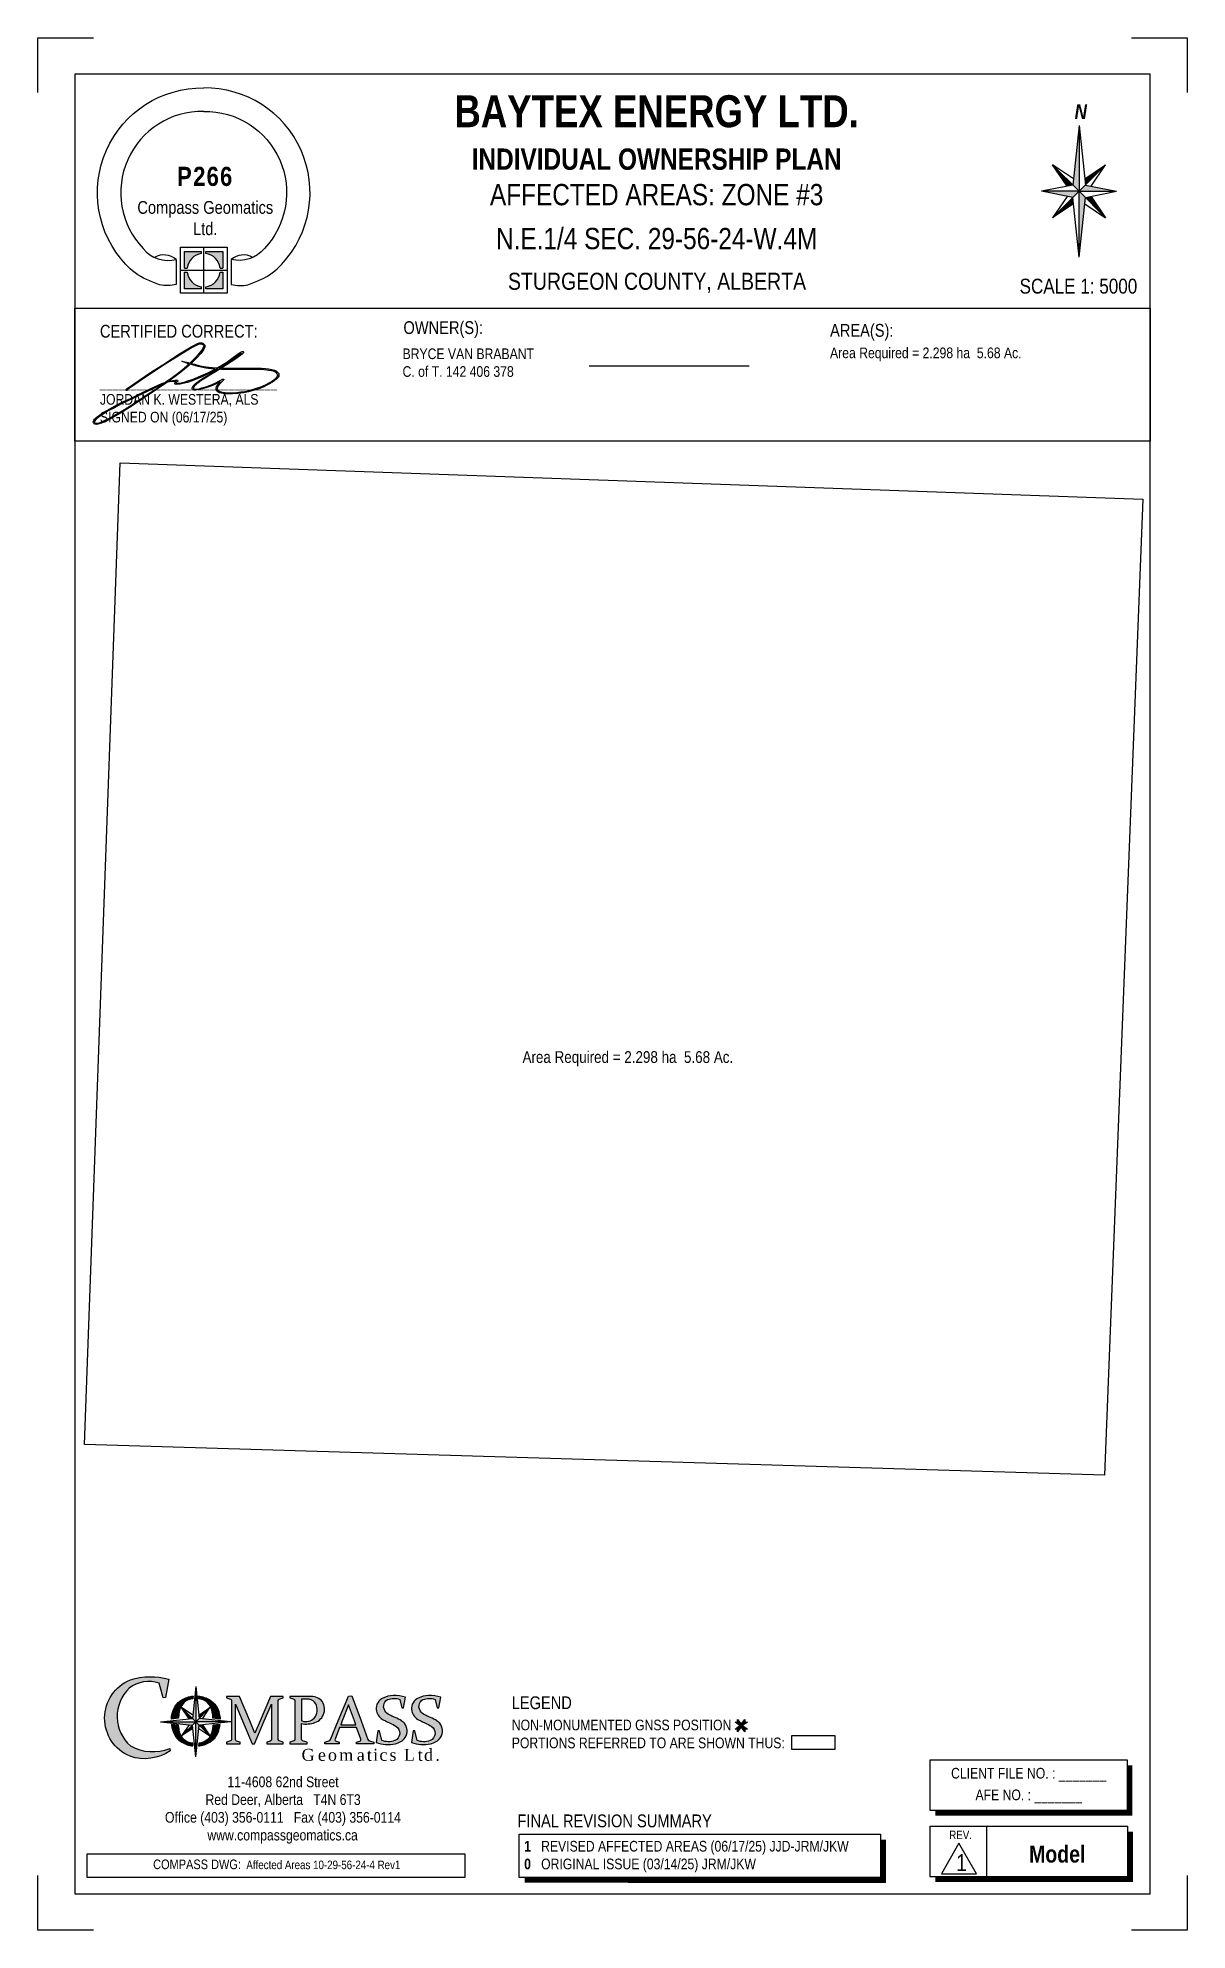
# Paper-space layout 'IOP #3' of a CAD drawing. Extents: x -2321 to -1242, y 0 to 1778.
import ezdxf
from ezdxf.enums import TextEntityAlignment as Align

# ---------------------------------------------------------------- set-up
doc = ezdxf.new("R2010")
doc.units = 0
doc.header["$LTSCALE"] = 5
doc.layers.get('Defpoints').update_dxf_attribs({"color": 9})
for name, color, linetype in [('AB_SEC_N83UTMz12', 7, 'Continuous'), ('CG-BORDER', 2, 'Continuous'), ('CG-LOGO', 7, 'Continuous'), ('CG-NORTH', 7, 'Continuous'), ('CG-NOTES', 7, 'Continuous'), ('L-AREAREQUIRED', 7, 'Continuous'), ('L-MON', 1, 'Continuous'), ('P-PROPOSED', 10, 'Continuous'), ('S-1', 1, 'Continuous'), ('S-2', 2, 'Continuous')]:
    doc.layers.add(name, color=color, linetype=linetype)
doc.styles.add('0', font='ARIALN.TTF')
doc.styles.add('100L', font='ARIALN.TTF', dxfattribs={"height": 11})
doc.styles.add('80', font='ARIALN.TTF', dxfattribs={"height": 10})
doc.styles.add('80CG', font='ARIALN.TTF', dxfattribs={"height": 10})
doc.styles.add('80L', font='ARIALN.TTF', dxfattribs={"height": 10})
doc.styles.add('BOLD', font='ARIALNB.TTF')

psp = doc.layouts.new('IOP #3')

# ---------------------------------------------------------------- texts
at = {"style": '80L'}
psp.add_text('N.E.1/4 SEC. 29-56-24-W.4M', height=19.9998, dxfattribs=at).set_placement((-1740.037977611994, 1589.408358815875), align=Align.MIDDLE_CENTER)
for s, width, gutter_width, insert, char_height, attachment_point in [('{\\fArial Narrow|b1|i0|c0|p34;\\H3.3333x;\\C14;BAYTEX ENERGY LTD.\\fArial Narrow|b0|i0|c0|p34;\\P\\fArial Narrow|b1|i0|c0|p34;\\H0.66666x;\\C256;INDIVIDUAL OWNERSHIP PLAN\\H1.3735x; \\H0.72809x;\\P\\fArial Narrow|b0|i0|c0|p34;AFFECTED AREAS: ZONE #3\\H1.0808x; }', 732.5903938429401, 45, (-1740.037977611994, 1724.048155228883), 9, 2), ('\\pi226.67;{\\H1.7778x;STURGEON COUNTY, ALBERTA}', 732.5903938429401, 45, (-2106.333174533464, 1557.288389733412), 9, 1), ('SCALE 1: 5000', 109.9053478854024, 50, (-1288.573319592776, 1551.687191527561), 14, 3)]:
    psp.add_mtext_dynamic_manual_height_columns(s, width=width, gutter_width=gutter_width, heights=[0], dxfattribs=dict(at, insert=insert, char_height=char_height, attachment_point=attachment_point))
at = {"layer": 'CG-NOTES'}
for s, height, style, p in [('Area Required = 2.298 ha  5.68 Ac.', 10, '0', (-1577.143004769041, 1477.018396566737)), ('NON-MONUMENTED GNSS POSITION', 9.999959999999998, '80', (-1876.061925889563, 187.782518814395)), ('PORTIONS REFERRED TO ARE SHOWN THUS:', 9.999959999999998, '80', (-1876.089210910027, 170.9385528480467))]:
    psp.add_text(s, height=height, dxfattribs=dict(at, style=style)).set_placement(p)
at = {"layer": 'CG-NOTES', "color": 14, "style": '80'}
psp.add_text('LEGEND', height=12, dxfattribs=at).set_placement((-1876.191533665825, 207.6827540538334))
at = {"layer": 'CG-NOTES', "insert": (-1977.86960107682, 1511.722451473969), "char_height": 12, "attachment_point": 1, "style": '80L'}
psp.add_mtext_dynamic_manual_height_columns('{\\C14;OWNER(S):}', width=78.32258571428571, gutter_width=45, heights=[0], dxfattribs=at)
at = {"layer": 'CG-NOTES', "color": 154, "insert": (-1577.143004769041, 1509.15879177569), "char_height": 12, "width": 245, "attachment_point": 1, "style": 'BOLD'}
psp.add_mtext('{\\fArial Narrow|b0|i0|c0|p34;\\C14;AREA(S):}', dxfattribs=at)
at = {"layer": 'CG-NOTES', "attachment_point": 1}
for s, insert, char_height, width, style in [('BRYCE VAN BRABANT\\PC. of T. 142 406 378', (-1978.688146779412, 1486.167314604051), 9.9999, 317.9424084300954, '80L'), ('\\pi77.332;11-4608 62nd Street\\P\\pi56.725;Red Deer, Alberta   T4N 6T3\\P\\pi18.673;Office (403) 356-0111   Fax (403) 356-0114\\P\\pi58.505;www.compassgeomatics.ca', (-2220.516503101775, 144.3281043938539), 10, 257.829502452698, '80'), ('\\pi60.187;{\\H1.125x;\\C14;COMPASS DWG:}  Affected Areas 10-29-56-24-4 Rev1', (-2273.159917997725, 66.34477183538236), 8, 350.4506766093782, '80')]:
    psp.add_mtext(s, dxfattribs=dict(at, insert=insert, char_height=char_height, width=width, style=style))
at = {"layer": 'L-AREAREQUIRED', "color": 255, "style": '100L'}
psp.add_text('Area Required = 2.298 ha  5.68 Ac.', height=11, dxfattribs=at).set_placement((-1767.059528285465, 811.566069542353), align=Align.BOTTOM_CENTER)

# ---------------------------------------------------------------- blocks, each defined once
blk = doc.blocks.new('cg-north')
at = {"linetype": 'Continuous'}
for points in [[(-0.314496542834604, 62.00157715313548), (-6.198857254864378, 6.015624758766989), (-0.3144965428336945, 0.1312640467353958)], [(-25.20421929739177, 25.0209868012953), (-11.64726411257288, 4.921974192403467), (-6.198857254864378, 6.015624758766989)], [(24.57522621172393, 25.0209868012953), (4.962723075500889, 11.79218639931332), (5.569864169195625, 6.015624758766989)], [(-0.314496542834604, 0.1312640467369874), (-35.51388002604336, 0.1312640467369874), (-6.198857254864832, -5.753096665292787)], [(5.569864169195625, 6.015624758766989), (-0.314496542834604, 0.1312640467369874), (34.88488694036778, 0.1312640467369874)], [(5.569864169195625, -5.753096665293014), (-0.314496542834604, 0.1312640467369874), (-0.314496542834604, -61.7390490596631)], [(-5.591716161169641, -11.52965830583934), (-6.198857254864378, -5.753096665293014), (-25.20421929739268, -24.7584587078195)], [(11.01827102690186, -4.659446098930175), (5.569864169195625, -5.753096665293014), (24.57522621172393, -24.75845870782269)]]:
    blk.add_hatch(color=14, dxfattribs=at).paths.add_polyline_path(points)
at = {"color": 14, "linetype": 'Continuous'}
for p, q in [((-0.314496542834604, 62.00157715313548), (-6.198857254864378, 6.015624758766989)), ((-0.314496542834604, 62.00157715313548), (-0.314496542834604, 0.1312640467369874)), ((-0.314496542834604, 62.00157715313548), (5.569864169195625, 6.015624758766989)), ((-0.314496542834604, 0.1312640467369874), (-25.20421929739177, 25.0209868012953)), ((-11.64726411257288, 4.921974192403467), (-25.20421929739177, 25.0209868012953)), ((-5.591716161169641, 11.79218639931332), (-25.20421929739268, 25.02098680129689)), ((-0.314496542834604, 0.1312640467369874), (24.57522621172393, 25.0209868012953)), ((4.962723075500889, 11.79218639931332), (24.57522621172393, 25.0209868012953)), ((11.01827102690231, 4.921974192403922), (24.57522621172529, 25.0209868012953)), ((-6.198857254864378, 6.015624758766989), (-35.51388002603699, 0.1312640467369874)), ((-0.314496542834604, 0.1312640467369874), (-35.51388002603699, 0.1312640467369874)), ((-6.198857254864378, -5.753096665293014), (-35.5138800260379, 0.1312640467358506)), ((-0.314496542834604, 0.1312640467369874), (-25.20421929739268, -24.7584587078195)), ((-0.314496542834604, 0.1312640467369874), (24.57522621172211, -24.75845870782109)), ((-0.314496542834604, -61.73904905966151), (-0.314496542834604, 0.1312640467369874)), ((-0.314496542834604, 0.1312640467369874), (34.88488694036823, 0.1312640467369874)), ((5.569864169195625, 6.015624758766989), (34.88488694036823, 0.1312640467369874)), ((5.569864169195625, -5.753096665293014), (34.88488694036914, 0.1312640467358506)), ((-11.64726411257152, -4.659446098929947), (-25.20421929739405, -24.75845870782109)), ((-5.591716161169641, -11.52965830583934), (-25.20421929739268, -24.7584587078195)), ((-0.314496542834604, -61.73904905966151), (-6.198857254864378, -5.753096665293014)), ((-0.314496542834604, -61.73904905966151), (5.569864169195625, -5.753096665293014)), ((4.962723075500889, -11.52965830583934), (24.57522621172393, -24.75845870782269)), ((10.92792202759301, -4.525498199009006), (11.01827102690276, -4.659446098929947)), ((11.01827102690186, -4.659446098930175), (24.57522621172393, -24.75845870782269))]:
    blk.add_line(p, q, dxfattribs=at)
at = {"color": 14, "linetype": 'Continuous', "insert": (-10.16902498138961, 81.98152299675554), "char_height": 14, "width": 22.78182089386305, "attachment_point": 1, "style": '80CG'}
blk.add_mtext('\\pi5.6372;{\\fArial Narrow|b1|i1|c0|p34;N}', dxfattribs=at)
blk = doc.blocks.new('*U82')
at = {"layer": 'Defpoints'}
for p, q in [((-5.1887327572e-06, 1778.000005820632), (52.24999406778079, 1778.000005820632)), ((-5.1887327572e-06, 1726.500004758894), (-5.1887327572e-06, 1778.000005820632)), ((1027.249994066885, 1778.000003697155), (1079.499993323399, 1778.000003697155)), ((1079.499993323399, 1778.000003697155), (1079.499993323399, 1726.500002635417)), ((-5.1887327572e-06, 3.6986790803e-06), (-5.1887327572e-06, 51.50000476041713)), ((1079.499993323399, 51.50000476041713), (1079.499993323399, 3.6986790803e-06)), ((52.24999406778079, 3.6986790803e-06), (-5.1887327572e-06, 3.6986790803e-06)), ((1079.499993323399, 3.6986790803e-06), (1027.249994066885, 3.6986790803e-06))]:
    blk.add_line(p, q, dxfattribs=at)
at = {"layer": 'S-1'}
for p, q in [((-5.1887327572e-06, 1778.000003697155), (-5.1887327572e-06, 1778.000003697155)), ((1079.499993323399, 1778.000003697155), (1079.499993323399, 1778.000003697155)), ((-5.1887327572e-06, 1.5752020772e-06), (-5.1887327572e-06, 1.5752020772e-06)), ((1079.499993323399, 1.5752020772e-06), (1079.499993323399, 1.5752020772e-06))]:
    blk.add_line(p, q, dxfattribs=at)
at = {"layer": 'S-2'}
blk.add_lwpolyline([(34.74999481078021, 34.00000794421818), (1044.749994810779, 34.00000794421818), (1044.749994810779, 1744.000007944219), (34.74999481078021, 1744.000007944219)], close=True, dxfattribs=at)
at = {"style": '80', "flags": 1}
blk.add_attdef('PAGENUMBER', (52.24999406778079, 51.50000476041713), '', height=10, rotation=90, dxfattribs=at)
blk = doc.blocks.new('STAMP')
at = {"linetype": 'Continuous'}
h = blk.add_hatch(color=256, dxfattribs=at)
h.dxf.hatch_style = 1
h.paths.add_polyline_path([(-3.474913944171134, -57.26361503566338), (-3.474913944170905, -55.20986657456839), (-19.41405239776952, -55.20986657456839), (-19.41405239776952, -70.80815254819774), (-17.01945145670529, -70.80815254819774, -0.3410945359143284)])
h.paths.add_polyline_path([(14.06962356836348, -70.80815254819774), (16.46422450942771, -70.80815254819774), (16.46422450942771, -55.20986657456839), (0.5250860558290924, -55.20986657456839), (0.5250860558290924, -57.26361503566335, -0.3410945359143326)])
h.paths.add_polyline_path([(0.5250860558293198, -88.3526900607321), (0.5250860558290924, -90.40643852182708), (16.46422450942771, -90.40643852182708), (16.4642245094277, -74.80815254819774), (14.06962356836347, -74.80815254819774, -0.3410945359143284)])
h.paths.add_polyline_path([(-17.01945145670529, -74.80815254819774), (-19.41405239776952, -74.80815254819774), (-19.41405239776952, -90.40643852182708), (-3.474913944170907, -90.40643852182708), (-3.474913944170907, -88.35269006073212, -0.3410945359143325)])
for p, q in [((-1.474913944170907, -94.40643852182708), (-1.474913944170907, -51.20986657456839)), ((-19.41405239776952, -70.80815254819774), (-17.01945145670527, -70.80815254819774)), ((-3.474913944171134, -57.26361503566336), (-3.474913944170907, -55.20986657456839)), ((0.5250860558290924, -57.26361503566335), (0.5250860558290924, -55.20986657456839)), ((14.06962356836345, -70.80815254819774), (16.46422450942771, -70.80815254819774)), ((-23.41405239776952, -72.80815254819777), (20.46422450942771, -72.80815254819777)), ((-19.41405239776952, -74.80815254819774), (-17.01945145670527, -74.80815254819774)), ((-3.474913944170907, -90.40643852182708), (-3.474913944170907, -88.35269006073212)), ((0.5250860558290924, -90.40643852182708), (0.5250860558293198, -88.3526900607321)), ((14.06962356836345, -74.80815254819774), (16.46422450942771, -74.80815254819774))]:
    blk.add_line(p, q, dxfattribs=at)
at = {"linetype": 'Continuous', "flags": 128}
for points in [[(-1.474913944170907, 76.38759399020657, 0.6651530461622324), (-58.44882095227614, -52.50811037968057, 0.2846689843769764), (-27.19244998634179, -62.75452353732814), (-27.19244998634179, -86.19169118071663, -0.121433820963242), (-43.02731541576133, -86.57220866338844, -0.0341192892311111), (-55.1423628068086, -81.48985425836739, -0.1158463122245812), (-74.83892250053155, -67.19284602761937, -0.6614144384487874), (-1.474913944170907, 98.39077756735665, 0.6614144384487874)], [(-1.474913944170907, 76.38759399020657, -0.6651530461622324), (55.49899306393434, -52.50811037968057, -0.2846689843769764), (24.24262209799997, -62.75452353732814), (24.24262209799997, -86.19169118071663, 0.121433820963242), (40.07748752741952, -86.57220866338844, 0.0341192892311111), (52.19253491846678, -81.48985425836739, 0.1158463122245812), (71.88909461218975, -67.19284602761937, 0.6614144384487874), (-1.474913944170907, 98.39077756735665, -0.6614144384487874)]]:
    blk.add_lwpolyline(points, format="xyb", dxfattribs=at)
at = {"linetype": 'Continuous'}
blk.add_lwpolyline([(20.46422450942771, -94.40643852182708), (-23.41405239776952, -94.40643852182708), (-23.41405239776952, -51.20986657456839), (20.46422450942771, -51.20986657456839)], close=True, dxfattribs=at)
for points in [[(-19.41405239776952, -70.80815254819774), (-19.41405239776952, -55.20986657456839), (-3.474913944170907, -55.20986657456839)], [(0.5250860558290924, -55.20986657456839), (16.46422450942771, -55.20986657456839), (16.46422450942771, -70.80815254819774)], [(-3.474913944170907, -90.40643852182708), (-19.41405239776952, -90.40643852182708), (-19.41405239776952, -74.80815254819774)], [(16.46422450942771, -74.80815254819774), (16.46422450942771, -90.40643852182708), (0.5250860558290924, -90.40643852182708)]]:
    blk.add_lwpolyline(points, dxfattribs=at)
for centre, radius, start, end in [((-38.81261427545189, -76.49379100363487), 17.99432378881252, 49.77669387411148, 119.181765311742), ((-1.474913944170907, -72.80815254819774), 15.6726719635992, 97.33154317199086, 172.6684568280127), ((-1.474913944170907, -72.80815254819774), 15.6726719635992, 7.331543171987209, 82.66845682800914), ((35.86278638711008, -76.49379100363487), 17.99432378881252, 60.81823468827327, 130.2233061258885), ((-1.474913944170907, -72.80815254819774), 15.6726719635992, 187.3315431719872, 262.6684568280091), ((-1.474913944170907, -72.80815254819774), 15.6726719635992, 277.3315431719908, 352.6684568280128)]:
    blk.add_arc(centre, radius, start, end, dxfattribs=at)
at = {"linetype": 'Continuous', "attachment_point": 5, "style": '80CG'}
for s, width, insert, char_height in [('{\\fArial Narrow|b1|i0|c0|p34;\\T1.1;P266}', 51.54016400973313, (7.993605777301127e-15, 15.17804196665921), 18), ('Compass Geomatics\\PLtd.', 127.1841200545703, (5.551115123125783e-15, -23.95616562509557), 12)]:
    blk.add_mtext_dynamic_manual_height_columns(s, width=width, gutter_width=45, heights=[0], dxfattribs=dict(at, insert=insert, char_height=char_height))
blk = doc.blocks.new('c_logo')
h = blk.add_hatch(color=256)
edge = h.paths.add_edge_path()
edge.add_arc((-141.8089468730341, -18.9137527942151), 62.9708570119018, 74.16606331242139, 107.5113401744521, ccw=False)
edge.add_line((-124.6273404999539, 41.66777273340642), (-127.7623322710215, 24.44524445400219))
edge.add_line((-127.7623322710214, 24.44524445400219), (-129.9305948524207, 24.25952652479239))
edge.add_line((-129.9305948524208, 24.25952652479282), (-133.7095658091392, 38.0026547924912))
edge.add_arc((-143.4949280717064, 10.54769984391072), 29.14666131546176, 70.38316173537258, 129.1598241253034)
edge.add_arc((-136.2077340152801, 6.598786887816459), 36.94546430244097, 134.0613010289029, 228.3205995268508)
edge.add_arc((-139.8395432490961, 16.82426458950146), 43.22716975444176, 241.0324741524257, 291.7343780988957)
edge.add_line((-123.8323415794838, -23.32990953583248), (-123.2532579984159, -25.71692193012922))
edge.add_arc((-147.2643032922891, 10.44430850187694), 43.40696813256002, 251.5178702026953, 303.5841475956417, ccw=False)
edge.add_arc((-146.142104267862, 5.152480626673252), 38.84072533910528, 112.1025592446124, 247.4698342886455, ccw=False)
h = blk.add_hatch(color=256)
edge = h.paths.add_edge_path()
edge.add_arc((-89.03258730196795, 1.761478918800776), 33.35754330323901, 166.6682479576001, 175.6600605426517, ccw=False)
edge.add_arc((-102.282851818293, 5.613525035215332), 19.58837538490235, 121.65313960918729, 168.6953159440978, ccw=False)
edge.add_arc((-99.63140272901852, 0.8843975218451305), 25.00642618681784, 95.07361844220702, 121.13826820860791, ccw=False)
edge.add_line((-101.8428626652736, 25.79284579922898), (-102.1014743410904, 23.33232006338946))
edge.add_arc((-99.88857556712072, 6.395869178267901), 17.0804065984382, 97.44403620958587, 127.0912041308551)
edge.add_arc((-98.65365477405885, 8.369213005512393), 16.39600299650218, 134.7147770179336, 171.0441872735511)
edge.add_arc((-73.7978188470762, 3.176543310063095), 41.77617592153, 169.3158574498322, 177.503436806794)
edge.add_line((-115.5343423360638, 4.996291006809486), (-122.2944820347567, 4.28577169348955))
at = {"linetype": 'Continuous'}
for points in [[(-99.39700652040665, 34.71345421383603), (-102.5353322334894, 4.854279603506199), (-99.39700652040626, 1.715953890422667)], [(-99.39700652040665, 1.71595389042352), (-132.3945068438201, 1.71595389042352), (-102.5353322334894, -1.422371822659158)], [(-112.6715253228368, 14.99047269285455), (-105.6161651084483, 4.530471020202356), (-102.5353322334894, 4.854279603506199)], [(-96.25868080732401, 4.854279603506199), (-99.39700652040665, 1.71595389042352), (-66.39950619699334, 1.71595389042352)], [(-96.25868080732401, -1.422371822659158), (-99.39700652040665, 1.71595389042352), (-99.39700652040665, -31.28154643298961)], [(-86.12248771797567, 14.99047269285455), (-96.58248939062828, 7.935112478464247), (-96.25868080732401, 4.854279603506199)], [(-102.2115236501855, -4.503204697617206), (-102.5353322334894, -1.422371822659158), (-112.6715253228377, -11.55856491200666)], [(-93.1778479323659, -1.098563239355314), (-96.25868080732442, -1.422371822659158), (-86.12248771797522, -11.55856491200921)]]:
    blk.add_hatch(color=14, dxfattribs=at).paths.add_polyline_path(points)
h = blk.add_hatch(color=256)
edge = h.paths.add_edge_path()
edge.add_arc((-99.09630943821298, 0.8843975218451305), 25.00642618681791, 58.86173179139212, 85.0802867408845, ccw=False)
edge.add_arc((-96.4448603489384, 5.613525035215332), 19.58837538490228, 11.304684055902214, 58.346860390812594, ccw=False)
edge.add_arc((-109.6951248652656, 1.76147891879907), 33.35754330324143, 4.327839473354686, 13.331752042401888, ccw=False)
edge.add_line((-76.43269778254148, 4.278747238641358), (-83.19306519072467, 4.989290485193009))
edge.add_arc((-124.9298933201556, 3.176543310064801), 41.77617592152969, 2.486952932341365, 10.68414255016545)
edge.add_arc((-100.074057393173, 8.369213005512393), 16.39600299650216, 8.955812726448892, 45.28522298206638)
edge.add_arc((-98.83913660011068, 6.395869178270459), 17.08040659843566, 52.90879586913996, 82.78327462733122)
edge.add_line((-96.69344742814769, 23.34096603680763), (-96.95176528245213, 25.79869624769216))
h = blk.add_hatch(color=256)
edge = h.paths.add_edge_path()
edge.add_line((-48.59432778723555, 2.465953890423691), (-58.3451783960329, 25.55588327584942))
edge.add_line((-58.3451783960329, 25.55588327584985), (-70.58449483210575, 25.55588327584985))
edge.add_line((-70.58449483210575, 25.55588327584985), (-70.58449483210575, 24.22734889456294))
edge.add_line((-70.58449483210575, 24.22734889456251), (-66.79581749715771, 23.04118853763398))
edge.add_arc((-67.24398675071483, 21.60970527885468), 1.499999999999768, -1.6427748050773516e-11, 72.615688045343, ccw=False)
edge.add_line((-65.7439867507149, 21.60970527885468), (-65.7439867507149, 2.465953890424117))
edge.add_line((-65.7439867507149, 2.465953890423691), (-65.7439867507149, -14.89141098138461))
edge.add_arc((-67.24398675071483, -14.89141098138418), 1.499999999999914, -73.4239949790367, 0, ccw=False)
edge.add_line((-66.81605624303097, -16.32907418276147), (-70.46272702796341, -17.41453124868471))
edge.add_line((-70.46272702796341, -17.41453124868428), (-70.46272702796341, -18.8858520004284))
edge.add_line((-70.46272702796341, -18.88585200042882), (-57.59664376603154, -18.88585200042882))
edge.add_line((-57.59664376603154, -18.88585200042882), (-57.59664376603154, -17.50490818183223))
edge.add_line((-57.59664376603154, -17.50490818183181), (-61.07786582783007, -16.40491532212564))
edge.add_arc((-60.62592236233695, -14.97461916258487), 1.500000000000069, 180, 252.4645608912655, ccw=False)
edge.add_line((-62.12592236233684, -14.97461916258487), (-62.12592236233684, 2.465953890423693))
edge.add_line((-62.12592236233684, 2.465953890423691), (-62.12592236233684, 18.40336857929315))
edge.add_line((-62.12592236233684, 18.40336857929315), (-46.37872742198021, -18.88585200042882))
edge.add_line((-46.37872742198021, -18.88585200042882), (-44.060751084324, -18.88585200042882))
edge.add_line((-44.060751084324, -18.88585200042882), (-35.02860911452456, 2.465953890423691))
edge.add_line((-35.02860911452456, 2.465953890423691), (-28.32454957899327, 18.31421871642035))
edge.add_line((-28.32454957899324, 18.31421871642078), (-28.32454957899324, 2.465953890424117))
edge.add_line((-28.32454957899324, 2.465953890423691), (-28.32454957899324, -15.00522111560727))
edge.add_arc((-29.82454957899319, -15.00522111560684), 1.499999999999914, -73.4239949790367, 0, ccw=False)
edge.add_line((-29.39661907130938, -16.44288431698413), (-32.66093655593278, -17.41453124868471))
edge.add_line((-32.66093655593278, -17.41453124868428), (-32.66093655593278, -18.8858520004284))
edge.add_line((-32.66093655593278, -18.88585200042882), (-17.25283311256658, -18.88585200042882))
edge.add_line((-17.25283311256658, -18.88585200042882), (-17.25283311256615, -17.50490818183266))
edge.add_line((-17.25283311256612, -17.50490818183266), (-21.00098821903495, -16.32057010141153))
edge.add_arc((-20.54904475354147, -14.89027394187076), 1.499999999999791, 179.9999999999837, 252.4645608912451, ccw=False)
edge.add_line((-22.04904475354135, -14.8902739418699), (-22.04904475354135, 2.465953890424117))
edge.add_line((-22.04904475354135, 2.465953890423691), (-22.04904475354135, 21.67159829839704))
edge.add_arc((-20.54904475354147, 21.67159829839704), 1.499999999999914, 107.38431195463659, 180, ccw=False)
edge.add_line((-20.99721400709808, 23.10308155717678), (-17.40622721117629, 24.22734889456208))
edge.add_line((-17.40622721117631, 24.22734889456251), (-17.40622721117631, 25.55588327584985))
edge.add_line((-17.40622721117631, 25.55588327584985), (-29.0744749244385, 25.55588327584985))
edge.add_line((-29.0744749244385, 25.55588327584985), (-38.84186983931795, 2.465953890424117))
edge.add_line((-38.84186983931795, 2.465953890423691), (-43.72223206513979, -9.071126380371908))
edge.add_line((-43.72223206513979, -9.07112638037148), (-48.59432778723555, 2.465953890424116))
h = blk.add_hatch(color=256)
h.paths.add_polyline_path([(7.558605911599328, 25.55588327580295), (-11.0900939240538, 25.55588327584985), (-11.0900939240538, 24.23823740247542), (-7.331067049742272, 23.04512976490088, -0.3268053015718586), (-6.284854817625614, 21.61541767440156), (-6.284854817625614, -14.87691821425102, -0.3318029921495306), (-7.356924309941746, -16.31458141562831), (-11.0522845844514, -17.41453124868428), (-11.0522845844514, -18.88585200042882), (5.268716431381562, -18.88585200042882), (5.268716431381562, -17.50490818183181), (1.048056534506827, -16.17126853822554, -0.3271622047264688), (0, -14.74097237868392), (0, 0, 0.1356933777422112), (12.60967397599177, 0.96595389042335, 0.5183064180288013), (18.75064309159302, 21.82977656885754, 0.2017979932081777)])
h.paths.add_polyline_path([(-2.9559e-12, 22.87025782613199, -0.0590895165284061), (7.310833558562876, 22.83251037596159, -0.2364589739569613), (13.29942082717241, 18.67631952347039, -0.297964476037825), (11.93665314891905, 5.05088252759009, -0.2699589374071311), (0.5050838495090489, 2.465953890423691, -0.0114553398463553), (0, 2.637759163995383)], flags=16)
h = blk.add_hatch(color=256)
h.paths.add_polyline_path([(47.38917094694261, 26.0747598103805), (44.09159214972521, 25.78730539760245), (34.3912354473689, 2.465953890423691), (27.14499143913247, -14.95528213296978, -0.2255406639426936), (25.70943089207037, -16.2476731878462), (21.78928763241675, -17.41453124868428), (21.78928763241675, -18.88585200042882), (34.65537089434906, -18.88585200042882), (35.29094081245194, -18.88585200042882), (35.29094081245194, -17.50490818183181), (32.38417490251368, -16.58643136851424, -0.4344595725520308), (31.44017973504208, -14.60717680162503), (35.78369310047083, -3.562117597796826), (51.75874954248133, -3.562117597796826), (55.68821559868059, -14.51736951929149, -0.4304407640583161), (54.70422347154215, -16.46146580931571), (51.50233184175465, -17.41453124868428), (51.50233184175465, -18.88585200042882), (67.82260334315129, -18.88585200042882), (67.82260334315129, -17.50490818183181), (63.85597222351737, -16.2515362821864, -0.2322908187213714), (62.42167012279868, -14.88135850157476), (56.05452719070274, 2.465953890423691)])
h.paths.add_polyline_path([(44.13845153114311, 17.6830804105603), (49.59658088884783, 2.465953890423691), (50.8649298477626, -1.070170908860745), (36.76366102545717, -1.070170908860745), (38.15425613627315, 2.465953890423691)], flags=16)
h = blk.add_hatch(color=256)
edge = h.paths.add_edge_path()
edge.add_arc((103.2767795989069, 50.79210388957449), 54.14188244395035, 243.1997032005055, 248.1344618700525)
edge.add_arc((69.87811550702122, -30.22056499854552), 33.49157174677647, 55.76473136307402, 66.723874593412, ccw=False)
edge.add_arc((84.54215770040594, -9.000821173706015), 7.700827927235223, -65.64780493678592, 57.14280774353489, ccw=False)
edge.add_arc((81.8276175667383, 0.6693944768710481), 17.69491736939631, 248.3428280516119, 289.44247052672847, ccw=False)
edge.add_line((75.29727051062581, -15.77641556813688), (73.08045851975169, -6.701136834603716))
edge.add_line((73.08045851975169, -6.701136834604143), (71.65025677699634, -6.879784547923008))
edge.add_line((71.65025677699634, -6.879784547923008), (70.14854328950821, -17.81299376212899))
edge.add_arc((81.23663443062458, 14.19038004987953), 33.86977561934618, 250.8905218201523, 281.4155414774213)
edge.add_arc((84.63175870726917, -3.128665093898064), 16.22167760136036, 281.7683286632087, 321.9947523172481)
edge.add_arc((87.27099664244282, -6.993338573668098), 11.84788654995973, 328.8789264098236, 398.3500034312464)
edge.add_arc((79.65961411014338, -17.5851383581255), 24.65074191265206, 46.70964202867931, 54.43017768423636)
edge.add_arc((79.65961411019282, -17.58513835807008), 24.65074191257824, 54.4301776842549, 70.30909194098133)
edge.add_arc((139.3547082119348, 119.5594075825985), 124.9883619642713, 243.6165751633001, 245.7228211776466, ccw=False)
edge.add_arc((89.49043782709612, 20.56901031969033), 14.16668255559051, 223.2297265209252, 246.37375808542248, ccw=False)
edge.add_arc((84.70702603746294, 16.09491403024122), 7.617021026083272, 121.27226692783799, 223.3530360130308, ccw=False)
edge.add_arc((86.60919235381033, 7.459770820680375), 16.23825572627472, 69.6826362373834, 111.1396533806963, ccw=False)
edge.add_line((92.24743735401137, 22.6877431856937), (94.27447698024298, 14.72671322018698))
edge.add_line((94.27447698024298, 14.72671322018698), (95.64154966584387, 14.9151403681094))
edge.add_line((95.64154966584387, 14.9151403681094), (97.57430694742015, 24.94886394015168))
edge.add_arc((87.24880380100772, -14.39743155427862), 40.67858139563823, 75.2956461111515, 91.68432224983955)
edge.add_arc((85.9634589457956, 5.555505087902191), 20.70826340517532, 89.7518440063165, 117.2210048192214)
edge.add_arc((80.52369494034383, 14.40760681878544), 10.3782342852511, 112.8656776775466, 186.9967471490949)
edge.add_arc((81.92974400426624, 14.16931069093635), 11.75186255713215, 185.0081504046308, 240.0685385104642)
edge.add_arc((103.2767795991806, 50.79210389017475), 54.14188244460953, 239.8289642661028, 243.1997032005333)
h = blk.add_hatch(color=256)
edge = h.paths.add_edge_path()
edge.add_arc((136.4648169051394, 50.79210389035894), 54.14188244481046, 243.1997032005447, 248.1344618700134)
edge.add_arc((103.0661528128989, -30.22056499854552), 33.49157174677647, 55.76473136307402, 66.723874593412, ccw=False)
edge.add_arc((117.7301950062845, -9.000821173706868), 7.700827927235477, -65.64780493677767, 57.1428077435437, ccw=False)
edge.add_arc((115.0156548726169, 0.6693944768736059), 17.69491736939901, 248.3428280516124, 289.4424705267283, ccw=False)
edge.add_line((108.4853078165035, -15.77641556813688), (106.2684958256294, -6.701136834603716))
edge.add_line((106.2684958256294, -6.701136834604143), (104.8382940828741, -6.879784547923008))
edge.add_line((104.8382940828741, -6.879784547923008), (103.3365805953876, -17.81299376212899))
edge.add_arc((114.4246717365031, 14.19038004987612), 33.86977561934268, 250.8905218201519, 281.4155414774211)
edge.add_arc((117.8197960131477, -3.128665093895506), 16.22167760136268, 281.7683286632039, 321.9947523172428)
edge.add_arc((120.4590339483205, -6.993338573668949), 11.84788654996053, 328.8789264098331, 398.3500034312512)
edge.add_arc((112.8476514163681, -17.58513835770344), 24.65074191210689, 46.70964202859376, 54.43017768432181)
edge.add_arc((112.8476514160714, -17.58513835806411), 24.65074191257289, 54.43017768424846, 70.3090919409748)
edge.add_arc((172.5427455178142, 119.5594075825985), 124.9883619642713, 243.6165751633001, 245.7228211776466, ccw=False)
edge.add_arc((122.6784751329755, 20.56901031969033), 14.16668255559051, 223.2297265209252, 246.37375808542248, ccw=False)
edge.add_arc((117.8950633433423, 16.09491403024122), 7.617021026083272, 121.27226692783799, 223.3530360130308, ccw=False)
edge.add_arc((119.7972296596889, 7.459770820682081), 16.23825572627243, 69.68263623738358, 111.13965338069619, ccw=False)
edge.add_line((125.4354746598891, 22.6877431856937), (127.4625142861224, 14.72671322018698))
edge.add_line((127.4625142861224, 14.72671322018698), (128.8295869717233, 14.9151403681094))
edge.add_line((128.8295869717233, 14.9151403681094), (130.7623442532996, 24.94886394015168))
edge.add_arc((120.4368411068872, -14.39743155427862), 40.67858139563823, 75.2956461111515, 91.68432224983955)
edge.add_arc((119.1514962516742, 5.555505087898779), 20.70826340517873, 89.75184400631422, 117.2210048192192)
edge.add_arc((113.7117322462215, 14.40760681878544), 10.3782342852511, 112.8656776775466, 186.9967471490949)
edge.add_arc((115.117781310144, 14.16931069093635), 11.75186255713215, 185.0081504046308, 240.0685385104642)
edge.add_arc((136.4648169050584, 50.79210389017475), 54.14188244460953, 239.8289642661028, 243.1997032005333)
h = blk.add_hatch(color=256)
edge = h.paths.add_edge_path()
edge.add_arc((-89.03258730196625, 3.033451240814599), 33.35754330324121, 186.7163847331005, 193.3317520424035)
edge.add_arc((-102.282851818293, -0.818594875602514), 19.58837538490235, 191.3046840559022, 238.3468603908127)
edge.add_arc((-99.63140272901852, 3.910532637767687), 25.00642618681748, 238.8617317913916, 264.5935532892519)
edge.add_line((-101.9875164489492, -20.98464920080318), (-102.2467961657503, -18.51776747957444))
edge.add_arc((-99.88857556712117, -1.600939018655935), 17.08040659843774, 232.9087958691452, 262.0640601260245, ccw=False)
edge.add_arc((-98.65365477405885, -3.574282845900426), 16.39600299650218, 188.9558127264489, 225.2852229820664, ccw=False)
edge.add_arc((-73.7978188470762, 1.618386849547164), 41.77617592152969, 184.3813010995072, 190.6841425501655, ccw=False)
edge.add_line((-115.4519137933353, -1.573046814910128), (-122.1612059543069, -0.8678717931569224))
h = blk.add_hatch(color=256)
edge = h.paths.add_edge_path()
edge.add_arc((-124.9298933201556, 1.618386849547164), 41.77617592152969, 349.31585744983454, 355.62836183744616, ccw=False)
edge.add_arc((-100.074057393173, -3.574282845900426), 16.39600299650216, 314.7147770179336, 351.0441872735511, ccw=False)
edge.add_arc((-98.83913660011031, -1.600939018657641), 17.08040659843609, 277.7081575009974, 307.0912041308572, ccw=False)
edge.add_line((-96.54818819791672, -18.52700899920506), (-96.8071530843663, -20.99089530972989))
edge.add_arc((-99.09630943821298, 3.910532637767687), 25.00642618681787, 275.252365049833, 301.1382682086079)
edge.add_arc((-96.4448603489384, -0.818594875602514), 19.58837538490228, 301.6531396091874, 348.6953159440978)
edge.add_arc((-109.6951248652635, 3.033451240812894), 33.35754330323906, 346.6682479575994, 353.2958180056096)
edge.add_line((-76.56567606842867, -0.8608160388388341), (-83.27526073078387, -1.566021803725732))
at = {"color": 14, "linetype": 'Continuous'}
for p, q in [((-99.39700652040665, 34.71345421383603), (-102.5353322334894, 4.854279603506199)), ((-99.39700652040665, 34.71345421383603), (-99.39700652040665, 1.71595389042352)), ((-99.39700652040665, 34.71345421383603), (-96.25868080732401, 4.854279603506199)), ((-132.3945068438191, 1.71595389042352), (-102.5353322334894, 4.854279603506199)), ((-132.3945068438191, 1.71595389042352), (-102.5353322334894, -1.422371822659158)), ((-132.3945068438191, 1.71595389042352), (-99.39700652040665, 1.71595389042352)), ((-99.39700652040665, 1.71595389042352), (-112.6715253228373, 14.99047269285455)), ((-105.6161651084483, 4.530471020202356), (-112.6715253228373, 14.99047269285455)), ((-102.2115236501855, 7.935112478464247), (-112.6715253228377, 14.9904726928554)), ((-99.39700652040665, 1.71595389042352), (-112.6715253228377, -11.55856491200666)), ((-99.39700652040665, 1.71595389042352), (-86.12248771797567, 14.99047269285455)), ((-66.39950619699414, 1.71595389042352), (-99.39700652040665, 1.71595389042352)), ((-99.39700652040665, 1.71595389042352), (-86.12248771797647, -11.55856491200751)), ((-99.39700652040665, -31.28154643298876), (-99.39700652040665, 1.71595389042352)), ((-96.58248939062788, 7.9351124784651), (-86.12248771797567, 14.99047269285455)), ((-66.39950619699414, 1.71595389042352), (-96.25868080732401, 4.854279603506199)), ((-66.39950619699414, 1.71595389042352), (-96.25868080732401, -1.422371822659158)), ((-93.1778479323659, 4.530471020202356), (-86.12248771797476, 14.99047269285455)), ((-105.6161651084474, -1.098563239355314), (-112.6715253228385, -11.55856491200751)), ((-102.2115236501855, -4.503204697617206), (-112.6715253228377, -11.55856491200666)), ((-99.39700652040665, -31.28154643298876), (-102.5353322334894, -1.422371822659158)), ((-99.39700652040665, -31.28154643298876), (-96.25868080732401, -1.422371822659158)), ((-96.58248939062788, -4.503204697617206), (-86.12248771797567, -11.55856491200751)), ((-93.1778479323659, -1.098563239355314), (-86.12248771797647, -11.55856491200751))]:
    blk.add_line(p, q, dxfattribs=at)
at = {"flags": 128}
for points in [[(-160.7565349658962, 41.13887194672827, -0.1465316635519426), (-124.6273404999539, 41.66777273340642), (-127.7623322710214, 24.44524445400219), (-129.9305948524208, 24.25952652479282), (-133.7095658091392, 38.00265479249077, 0.262236253853619), (-161.9006295055909, 33.14765605105777, 0.4361583459313366), (-160.7750591626988, -20.99494188565586, 0.2249100134713672), (-123.8323415794838, -23.32990953583248), (-123.2532579984159, -25.71692193012945, -0.2311728149990325), (-161.0246969773236, -30.72383996382365, -0.6704991385389805)], [(-122.2944820347567, 4.28577169348955, -0.0392543275727502), (-121.4911860069197, 9.453362000228651, -0.2081922973132762), (-112.562353736617, 22.28794528093999, -0.1142213671876321), (-101.8428626652736, 25.79284579922898), (-102.1014743410904, 23.33232006338903, 0.1300866098046953), (-110.1895217705453, 20.02050850861821, 0.159858156381974), (-114.8497690352205, 10.92162306283199, 0.0357402605347716), (-115.5343423360638, 4.996291006809486)], [(-96.95176528245213, 25.79869624769259, -0.114901718755816), (-86.16535843061442, 22.28794528093999, -0.2081922973132762), (-77.2365261603117, 9.453362000228651, -0.0393072051761171), (-76.43269778254148, 4.278747238641358), (-83.19306519072467, 4.989290485193009, 0.0357822468346067), (-83.87794313201141, 10.92162306283199, 0.159858156381974), (-88.53819039668663, 20.02050850861821, 0.1310953551998746), (-96.69344742814769, 23.34096603680763)], [(-48.59432778723555, 2.465953890423691), (-58.3451783960329, 25.55588327584985), (-70.58449483210575, 25.55588327584985), (-70.58449483210575, 24.22734889456251), (-66.79581749715777, 23.04118853763441, -0.3278923596880715), (-65.7439867507149, 21.60970527885468), (-65.7439867507149, 2.465953890423691), (-65.7439867507149, -14.89141098138418, -0.3318029921495235), (-66.81605624303097, -16.32907418276147), (-70.46272702796341, -17.41453124868428), (-70.46272702796341, -18.88585200042882), (-57.59664376603154, -18.88585200042882), (-57.59664376603154, -17.50490818183181), (-61.07786582783001, -16.40491532212564, -0.3271622047264857), (-62.12592236233684, -14.97461916258487), (-62.12592236233684, 2.465953890423691), (-62.12592236233684, 18.40336857929315), (-46.37872742198021, -18.88585200042882), (-44.060751084324, -18.88585200042882), (-35.02860911452456, 2.465953890423691), (-28.32454957899324, 18.31421871642078), (-28.32454957899324, 2.465953890423691), (-28.32454957899324, -15.00522111560684, -0.3318029921495267), (-29.39661907130938, -16.44288431698413), (-32.66093655593278, -17.41453124868428), (-32.66093655593278, -18.88585200042882), (-17.25283311256658, -18.88585200042882), (-17.25283311256612, -17.50490818183266), (-21.00098821903498, -16.32057010141153, -0.3271622047264687), (-22.04904475354135, -14.8902739418699), (-22.04904475354135, 2.465953890423691), (-22.04904475354135, 21.67159829839704, -0.3278923596880931), (-20.99721400709808, 23.10308155717678), (-17.40622721117631, 24.22734889456251), (-17.40622721117631, 25.55588327584985), (-29.0744749244385, 25.55588327584985), (-38.84186983931795, 2.465953890423691), (-43.72223206513979, -9.07112638037148)], [(78.86517045829282, 2.465953890423691, 0.0215352748419046), (83.1127374543313, 0.5451652866474888, -0.0478547634156371), (88.72021869835623, -2.531929687347087, -0.5937011507081261), (87.7175513872628, -16.0164911843583, -0.1812784818539605), (75.29727051062581, -15.77641556813688), (73.08045851975169, -6.701136834604143), (71.65025677699634, -6.879784547923008), (70.14854328950821, -17.81299376212899, 0.1339837407111155), (87.94024987521584, -19.00936754668947, 0.1773458349477705), (97.41370033663358, -13.11689778972578, 0.3127633352499202), (96.56252602891176, 0.357844825017537, 0.0336999406326081), (93.99881828904928, 2.465953890423691, 0.0693959118469853), (87.96557948390944, 5.624127378940215, -0.0091904906973563), (83.8128749915852, 7.589789430911651, -0.1013295738839718), (79.16840352671204, 10.86589213363396, -0.4774082049766599), (80.75298880032437, 22.6052595540304, -0.1828895226108778), (92.24743735401137, 22.6877431856937), (94.27447698024298, 14.72671322018698), (95.64154966584387, 14.9151403681094), (97.57430694742015, 24.94886394015168, 0.0716312279287952), (86.0531490357106, 26.26357426264406, 0.1204340827751572), (76.49100310935968, 23.97030222729256, 0.335231366074417), (70.2227466504961, 13.14340303400826, 0.2449777313078915), (76.06599137727233, 3.984877535814348, 0.0147086837386544)], [(112.0532077641705, 2.465953890423691, 0.0215352748415622), (116.300774760209, 0.5451652866474888, -0.0478547634156371), (121.908256004234, -2.531929687347087, -0.5937011507081261), (120.9055886931422, -16.0164911843583, -0.1812784818539605), (108.4853078165035, -15.77641556813688), (106.2684958256294, -6.701136834604143), (104.8382940828741, -6.879784547923008), (103.3365805953876, -17.81299376212899, 0.1339837407111155), (121.1282871810936, -19.00936754668947, 0.1773458349477705), (130.601737642513, -13.11689778972578, 0.3127633352499202), (129.7505633347895, 0.357844825017537, 0.0336999406333551), (127.186855594927, 2.465953890423691, 0.0693959118469853), (121.1536167897889, 5.624127378940215, -0.0091904906973563), (117.0009122974646, 7.589789430911651, -0.1013295738839718), (112.3564408325915, 10.86589213363396, -0.4774082049766599), (113.9410261062038, 22.6052595540304, -0.1828895226108778), (125.4354746598891, 22.6877431856937), (127.4625142861224, 14.72671322018698), (128.8295869717233, 14.9151403681094), (130.7623442532996, 24.94886394015168, 0.0716312279287952), (119.24118634159, 26.26357426264406, 0.1204340827751572), (109.6790404152374, 23.97030222729256, 0.335231366074417), (103.4107839563738, 13.14340303400826, 0.2449777313078915), (109.25402868315, 3.984877535814348, 0.0147086837386544)], [(-122.1612059543069, -0.867871793156496, 0.0288730045137184), (-121.4911860069197, -4.658431840615833, 0.2081922973132762), (-112.562353736617, -17.49301512132717, 0.1127504262219082), (-101.9875164489492, -20.98464920080318), (-102.2467961657503, -18.51776747957444, -0.127904559662518), (-110.1895217705453, -15.22557834900539, -0.159858156381974), (-114.8497690352205, -6.126692903219179, -0.0275082692849269), (-115.4519137933353, -1.573046814910128)], [(-83.27526073078387, -1.566021803725732, -0.0275504637547838), (-83.87794313201141, -6.126692903219179, -0.159858156381974), (-88.53819039668663, -15.22557834900539, -0.1289148361092237), (-96.54818819791672, -18.52700899920506), (-96.8071530843663, -20.99089530972947, 0.1134313328372924), (-86.16535843061442, -17.49301512132717, 0.2081922973132762), (-77.2365261603117, -4.658431840615833, 0.028926293475034), (-76.56567606842867, -0.8608160388388341)]]:
    blk.add_lwpolyline(points, format="xyb", close=True, dxfattribs=at)
for points in [[(-11.05228458445094, -18.88585200042882), (5.268716431381562, -18.88585200042882), (5.268716431381562, -17.50490818183181), (1.048056534506827, -16.17126853822554, -0.3271622047264687), (0, -14.74097237868392), (0, 0, 0.1356933777422112), (12.60967397599177, 0.96595389042335, 0.5183064180288013), (18.75064309159302, 21.82977656885754, 0.2017979932081777), (7.558605911599328, 25.55588327580295), (-11.0900939240538, 25.55588327584985), (-11.0900939240538, 24.23823740247542), (-7.331067049742272, 23.04512976490088, -0.3268053015718586), (-6.284854817625614, 21.61541767440156), (-6.284854817625614, -14.87691821425102, -0.3318029921495306), (-7.356924309941746, -16.31458141562831), (-11.0522845844514, -17.41453124868428), (-11.0522845844514, -18.88585200042882), (1.813798677480519, -18.88585200042882)], [(0.5050838495090489, 2.465953890423691, 0.2699589374070768), (11.93665314891734, 5.050882527588385, 0.2979644760379353), (13.2994208271707, 18.67631952347295, 0.2364589739566874), (7.310833558567992, 22.83251037596074, 0.0590895165284477), (-2.9559e-12, 22.87025782613199), (0, 2.637759163995383, 0.0114553398463553), (0.5050838495090489, 2.465953890423691, 0.0114553398463553)], [(34.65537089434906, -18.88585200042882), (21.78928763241675, -18.88585200042882), (21.78928763241675, -17.41453124868428), (25.70943089207037, -16.2476731878462, 0.2255406639426937), (27.14499143913247, -14.95528213296978), (34.3912354473689, 2.465953890423691), (44.09159214972521, 25.78730539760245), (47.38917094694261, 26.0747598103805), (56.05452719070274, 2.465953890423691), (62.42167012279868, -14.88135850157476, 0.2322908187213713), (63.85597222351737, -16.2515362821864), (67.82260334315129, -17.50490818183181), (67.82260334315129, -18.88585200042882), (51.50233184175465, -18.88585200042882), (51.50233184175465, -17.41453124868428), (54.70422347154215, -16.46146580931571, 0.4304407640583159), (55.68821559868059, -14.51736951929149), (51.75874954248133, -3.562117597796826), (35.78369310047083, -3.562117597796826), (31.44017973504208, -14.60717680162503, 0.4344595725520306), (32.38417490251368, -16.58643136851424), (35.29094081245194, -17.50490818183181), (35.29094081245194, -18.88585200042882), (21.78928763241675, -18.88585200042882)]]:
    blk.add_lwpolyline(points, format="xyb", dxfattribs=at)
blk.add_lwpolyline([(50.8649298477626, -1.070170908860745), (49.59658088884783, 2.465953890423691), (44.13845153114311, 17.6830804105603), (38.15425613627315, 2.465953890423691), (36.76366102545717, -1.070170908860745)], close=True, dxfattribs=at)
at = {"insert": (-0.0031017396150617, -23.72022075553758), "char_height": 11.25, "width": 132.4162787179055, "attachment_point": 1, "style": '80CG'}
blk.add_mtext('{\\fBook Antiqua|b0|i0|c0|p18;\\T1.25;Geomatics Ltd.}', dxfattribs=at)
blk = doc.blocks.new('*U91')
at = {"layer": 'CG-NOTES', "insert": (0, 0), "char_height": 9, "attachment_point": 1, "style": '80L'}
blk.add_mtext_dynamic_manual_height_columns('{\\H1.3333x;\\C14;CERTIFIED CORRECT:\\H0.99997x;\\P}\\P\\P_____________________________\\P{\\H1.1111x;JORDAN K. WESTERA, ALS\\PSIGNED ON (06/17/25)}', width=187.4565031534688, gutter_width=45, heights=[0], dxfattribs=at)
blk = doc.blocks.new('FileNumbers')
at = {"layer": 'CG-NOTES', "flags": 128}
blk.add_lwpolyline([(0, -47.38554950460911), (0, 0), (185.1235105252384, 0), (185.1235105252384, -47.38554950460911)], close=True, dxfattribs=at)
at = {"layer": 'CG-NOTES', "const_width": 5, "flags": 128}
blk.add_lwpolyline([(187.6235105252384, -5), (187.6235105252384, -49.88554950460912), (5, -49.88554950460912)], dxfattribs=at)
at = {"layer": 'CG-NOTES', "char_height": 10, "attachment_point": 5, "style": '80'}
for s, width, insert in [('CLIENT FILE NO. : _______', 184.7761450074072, (92.66166874186683, -13.94349711527729)), ('AFE NO. : _______', 184.8655226987527, (92.66166874186683, -34.29014700782455))]:
    blk.add_mtext_dynamic_manual_height_columns(s, width=width, gutter_width=45, heights=[0], dxfattribs=dict(at, insert=insert))
blk = doc.blocks.new('*U38')
at = {"layer": 'CG-NOTES'}
for p, q in [((-339.415299051645, 0), (0, 0)), ((-339.415299051645, -22.43489762052377), (-339.415299051645, 0)), ((0, 0), (0, -22.43489762052377)), ((-339.415299051645, -40.66159941467003), (-339.415299051645, -22.43489762052377)), ((0, -22.43489762052377), (0, -40.66159941467003)), ((0, -40.66159941467003), (-339.415299051645, -40.66159941467003))]:
    blk.add_line(p, q, dxfattribs=at)
at = {"layer": 'CG-NOTES', "const_width": 5, "flags": 128}
for points in [[(2.5, -22.48424573643843), (2.5, -5)], [(2.5, -22.48424573643843), (2.5, -43.16204991006092), (-334.415299051645, -43.16159941467003)]]:
    blk.add_lwpolyline(points, dxfattribs=at)
at = {"insert": (-341.0758834464814, 18.54966567302927), "char_height": 12, "attachment_point": 1, "style": '80L'}
blk.add_mtext_dynamic_manual_height_columns('{\\C14;FINAL REVISION SUMMARY}', width=182.551105047749, gutter_width=45, heights=[0], dxfattribs=at)
blk = doc.blocks.new('*U79')
at = {"layer": 'CG-NOTES'}
blk.add_blockref('*U38', (339.415299051645, 39.93489762052377), dxfattribs=at)
at = {"layer": 'CG-NOTES', "insert": (4.615035836903188, 4.008472746142956), "char_height": 10, "attachment_point": 7, "style": '80'}
blk.add_mtext_dynamic_manual_height_columns('{\\fArial Narrow|b1|i0|c0|p34;\\C14;1   }REVISED AFFECTED AREAS{\\fArial Narrow|b1|i0|c0|p34;\\C14; }(06/17/25) JJD-JRM/JKW{\\fArial Narrow|b1|i0|c0|p34;\\C14; \\P0}   ORIGINAL ISSUE (03/14/25) JRM/JKW ', width=331.1614272377901, gutter_width=45, heights=[0], dxfattribs=at)
blk = doc.blocks.new('blk_rev_page')
blk.add_line((-56.55369572426002, 26.04142080235102), (-56.55369572426002, -21.3441287022581))
at = {"color": 5, "flags": 128}
blk.add_lwpolyline([(-82.3999678261855, 10.13463619715548), (-98.92986279976006, -18.49598174085304), (-65.87007285261097, -18.49598174085304)], close=True, dxfattribs=at)
at = {"layer": 'CG-NOTES', "flags": 128}
blk.add_lwpolyline([(-109.5379583318151, -21.3441287022581), (-109.5379583318151, 26.04142080235102), (75.9355521934233, 26.04142080235102), (75.9355521934233, -21.3441287022581)], close=True, dxfattribs=at)
at = {"layer": 'CG-NOTES', "const_width": 5, "flags": 128}
blk.add_lwpolyline([(78.4355521934233, 21.04142080235101), (78.4355521934233, -23.8441287022581), (-104.5379583318151, -23.8441287022581)], dxfattribs=at)
at = {"attachment_point": 1}
for s, width, insert, char_height, style in [('\\pi4.196;REV.', 28.28831814996496, (-95.72879883326165, 22.00290346356428), 8, '80L'), ('\\pi10.029;{\\C14;1}', 24.89323732004459, (-95.02271359195801, 0.0112454389808363), 16, '80')]:
    blk.add_mtext_dynamic_manual_height_columns(s, width=width, gutter_width=45, heights=[0], dxfattribs=dict(at, insert=insert, char_height=char_height, style=style))
at = {"layer": 'CG-NOTES', "linetype": 'Continuous', "insert": (9.93848784564716, -0.1549564487731914), "char_height": 16, "attachment_point": 5, "style": '80CG'}
blk.add_mtext('{\\fArial Narrow|b1|i0|c0|p34;\\C14;Model}', dxfattribs=at)
blk = doc.blocks.new('TEMP')
h = blk.add_hatch(color=255)
h.dxf.hatch_style = 1
h.paths.add_polyline_path([(-5.274161e-10, 0.2514284397220763), (-0.6656854269836912, 1.152061669657268), (-0.6656854269836914, 0.6656854303339061), (-1.152061663105632, 0.6656854303339061), (-0.2514284404497629, 5.273253e-10), (-1.152061661774314, -0.665685419564579), (-0.6656854224511335, -0.6656854195645793), (-0.6656854224511335, -1.152061655686338), (-5.273251e-10, -0.2514284436956587), (0.6656854183820542, -1.152061663420681), (0.6656854183820542, -0.6656854208922597), (1.152061656810019, -0.6656854053035205), (0.2514284429676993, 5.273253e-10), (1.152061671303363, 0.6656854258011663), (0.6656854287749412, 0.6656854258011663), (0.6656854131859291, 1.15206166422904)])
h.paths.add_polyline_path([(0.5656854229146121, 0.8485281473411305), (0.5656854319800914, 0.5656854258011663), (0.8485281444547581, 0.5656854258011663), (0.0831890339399251, 0), (0.8485281399220186, -0.5656854150320215), (0.5656854183820542, -0.5656854240973189), (0.5656854183820542, -0.8485281365719859), (0, -0.08318903609469999), (-0.5656854224511337, -0.8485281320390644), (-0.5656854224511337, -0.5656854195645792), (-0.8485281349258001, -0.5656854195645794), (-0.0831890328488955, 0), (-0.8485281394583584, 0.5656854303339058), (-0.5656854269836913, 0.5656854303339061), (-0.5656854269836913, 0.8485281428085727), (0, 0.0831890306941206)], flags=16)
h = blk.add_hatch(color=1)
h.dxf.hatch_style = 1
h.paths.add_polyline_path([(0, 0.0831890306941205), (-0.5656854269836911, 0.8485281428085727), (-0.5656854269836912, 0.5656854303339061), (-0.8485281394583578, 0.5656854303339061), (-0.0831890328488953, -1e-16), (-0.8485281349258001, -0.5656854195645793), (-0.5656854224511337, -0.5656854195645793), (-0.5656854224511337, -0.848528132039064), (0, -0.08318903609469999), (0.5656854183820542, -0.8485281365719856), (0.5656854183820542, -0.5656854240973191), (0.8485281399220184, -0.5656854150320213), (0.0831890339399251, -1e-16), (0.8485281444547581, 0.5656854258011663), (0.5656854319800914, 0.5656854258011663), (0.5656854229146121, 0.8485281473411308)])
at = {"color": 1}
for p, q in [((-0.0831890328488953, 0), (0.0831890339399252, 0)), ((0, 0.0831890306941205), (0, -0.08318903609469999))]:
    blk.add_line(p, q, dxfattribs=at)
at = {"color": 255, "flags": 128}
blk.add_lwpolyline([(-0.251428440449763, 5.27325e-10), (-1.152061663105632, 0.6656854303339061), (-0.6656854269836914, 0.6656854303339061), (-0.6656854269836914, 1.152061669657268), (-5.274159999999999e-10, 0.2514284397220763), (0.6656854131859291, 1.15206166422904), (0.6656854287749412, 0.6656854258011663), (1.152061671303363, 0.6656854258011663), (0.2514284429676991, 5.27325e-10), (1.152061656810019, -0.6656854053035204), (0.6656854183820542, -0.6656854208922596), (0.6656854183820542, -1.152061663420681), (-5.27325e-10, -0.2514284436956586), (-0.6656854224511335, -1.152061655686338), (-0.6656854224511335, -0.6656854195645793), (-1.152061661774314, -0.6656854195645793)], close=True, dxfattribs=at)
at = {"color": 1, "flags": 128}
blk.add_lwpolyline([(-0.0831890328488953, 0), (-0.8485281394583578, 0.5656854303339061), (-0.5656854269836913, 0.5656854303339061), (-0.5656854269836913, 0.8485281428085727), (0, 0.0831890306941205), (0.5656854229146121, 0.8485281473411305), (0.5656854319800914, 0.5656854258011663), (0.8485281444547581, 0.5656854258011663), (0.0831890339399252, 0), (0.8485281399220184, -0.5656854150320214), (0.5656854183820542, -0.5656854240973189), (0.5656854183820542, -0.8485281365719856), (0, -0.08318903609469999), (-0.5656854224511335, -0.848528132039064), (-0.5656854224511335, -0.5656854195645792), (-0.8485281349258001, -0.5656854195645792)], close=True, dxfattribs=at)
blk = doc.blocks.new('Jordan Westera')
h = blk.add_hatch(color=166)
h.dxf.hatch_style = 1
h.paths.add_polyline_path([(25.6698426188342, 20.02546996603519), (20.99794049349817, 20.6887220248442), (16.93657122023727, 21.53768488695198), (12.02576451780283, 22.81112918011343), (8.952655084794404, 23.70282457884139), (10.66756447451106, 25.28239570241074), (14.72998491681232, 29.28246661068988), (18.03012531746784, 33.06705310345052), (19.91051839353395, 35.39733114705803), (20.78585726817346, 36.91149635204602), (21.39186208954903, 38.19012517793033), (21.67803085511332, 39.18274463209524), (21.77903165867576, 40.09124384960137), (21.66119720999006, 40.94927101962594), (21.20669412754695, 41.55493747967476), (20.65119024154138, 42.21107551463842), (19.84318488021761, 42.61485331219328), (19.01834480659408, 42.91768606965059), (17.95783796995237, 42.96815858969933), (16.86366384306415, 42.88403788047367), (15.8873230976851, 42.66532535967497), (14.32181224323074, 42.05965889962614), (11.94352041176047, 40.8587763265005), (9.079796582989971, 39.30505111897679), (2.615962859031956, 35.48888250002917), (-3.6296823217527, 31.61819760508476), (-9.084393766739119, 28.10187133952279), (-15.29967990501882, 24.03689146145052), (-28.16904108724794, 15.63781660437585), (-40.2296722951799, 7.660452517945272), (-51.24552258218566, 0.1480319955380196), (-51.66589415252382, -0.1396923218808297), (-52.21123318054821, -0.7311132492591135), (-52.26924810699893, -1.102200750976685), (-52.25764469483806, -1.600849212217003), (-52.17642401124239, -1.809586315893853), (-51.96757112976134, -1.879165192930486), (-51.6194826382341, -1.867568398379721), (-51.2713941467066, -1.670428561820586), (-51.16696663878938, -1.508077691212723), (-51.09734936735458, -1.194972271980966), (-51.00452527159827, -1.067411312458447), (-50.89691224125862, -0.9154252541929893), (-49.09964049047497, 0.3446444473068446), (-46.1220713194901, 2.382203140147048), (-36.73248625595178, 8.862263212688713), (-24.98658039465776, 16.77237061639469), (-15.31425967297104, 22.83885941255979), (-2.357244866053097, 31.21774195364602), (5.818968837276071, 36.01625547471572), (9.900214276406134, 38.61369691748018), (14.83180851360371, 41.09584807583633), (16.28645144881123, 41.6986564505778), (17.20890830871007, 41.87595272560554), (18.45067724066497, 41.80503412108101), (19.19573731922564, 41.55681924152882), (19.76340381797834, 41.34406342795545), (20.29558989328621, 41.02492947131191), (20.50846389653884, 40.6348773827109), (20.72133896696812, 40.06752854651518), (20.72133896696812, 39.64201691936842), (20.650380254433, 39.11012714915137), (20.22463118075107, 38.25910389485806), (19.44409174592262, 36.66343505677402), (18.55711424229128, 35.38690017533362), (16.61817158425245, 33.0442498547036), (12.53840205048596, 28.61437924618235), (8.263380802164605, 24.44902849693561), (7.805402870666512, 24.03571201510704), (6.265521453371434, 24.48252499210048), (2.947409797240237, 25.19883734793301), (1.248536006070026, 25.57025848196338), (0.03598210320683393, 25.65448126566434), (5.566114126473277, 23.61023102388992), (6.894866189246724, 23.2139697610445), (4.431671154328551, 20.99098250364625), (-1.516056712700919, 16.10399167803872), (-9.028036165689187, 10.3987676056149), (-14.82092966158699, 6.276878243750845), (-15.93640127308981, 5.844054243042137), (-18.65109814567493, 4.788927877221807), (-29.50905217101876, -0.297251362955322), (-40.36593154943505, -5.705547875342589), (-48.09692874188553, -9.282828197348174), (-54.47408530782724, -12.27896450685276), (-60.08816251678115, -15.00272453045692), (-67.55543153512501, -18.92493907786303), (-71.04378988876506, -20.96775933184961), (-74.01434557454014, -22.92886660555374), (-77.25742937341083, -25.05339936725574), (-79.20274521064806, -26.45283286204747), (-80.90506811688365, -27.94153473856053), (-81.77557481546664, -28.83088932115043), (-82.35591190307105, -29.68157610772932), (-82.87821592222087, -30.74493459095291), (-82.99428312630656, -31.44095113862045), (-82.89756063409811, -32.02096477082107), (-82.56870266654175, -32.71698131848852), (-82.22049998710844, -33.06498959232238), (-81.54343934011908, -33.393664204434), (-80.86637869312975, -33.52900078162315), (-79.80242701012936, -33.58700176678958), (-78.69978590337526, -33.49033298561177), (-77.30697625281887, -33.23899349295579), (-75.39186258311285, -32.5429774178553), (-73.57347140561471, -31.80829307417627), (-71.00064180079619, -30.64826580977516), (-66.92690288251052, -28.41871637057233), (-57.42879982279925, -23.07169573276631), (-48.83207581616404, -17.66505367749893), (-36.18134712261202, -9.416363821642399), (-25.3384104076634, -2.228200827455158), (-13.96304025522364, 5.762745941295632), (-12.2159789449404, 6.289582391247906), (-11.27196725023737, 6.426622572526639), (-6.743884258835358, 6.737199758227456), (-5.789870818238512, 6.826589001505589), (-5.509266686448623, 6.405917327399004), (-5.967007374410347, 5.805467728557527), (-6.277758555050923, 5.361785427112755), (-6.388740662204096, 4.873735226320388), (-6.344347179036724, 4.474421296790291), (-6.166775380721109, 4.296948281698979), (-5.678453468941594, 4.07510736725999), (-5.101344590827352, 3.942002724083297), (-3.436607647647268, 4.052923181302836), (-1.438924383008381, 4.208212010436913), (-0.1133970212868256, 4.462101474706296), (2.558115479321422, 5.066634719052875), (5.355642337952077, 5.822301510769758), (9.76615767484097, 7.4343901623606), (16.01648776129878, 9.902900673825691), (19.95290771887542, 11.50894850126249), (26.69726911240959, 14.70939207124457), (30.1342674534437, 16.62543488181974), (33.03914066787479, 18.25125629254876), (34.25117586705539, 18.18971709469656), (33.33832566790534, 17.60958404480573), (27.13154706220566, 13.97772743079213), (24.02815775935582, 12.09552467160205), (20.68604636662143, 10.05426247106422), (15.83964591183985, 6.997345064643012), (14.23555341847703, 5.731662684704709), (12.96916365308539, 4.782400781609116), (11.93494671422536, 3.769854594118321), (10.85851546700133, 2.461982848772099), (10.22532111789361, 1.365057930465365), (9.950937184527447, 0.6478377733967484), (9.929830563933706, -0.1326666680670243), (10.16200125611226, -0.7655076217528176), (10.58413153363494, -1.081928571162752), (11.06958060576267, -1.292875398202114), (11.74498819605788, -1.419443966992961), (13.20133541244041, -1.377254129017956), (14.5099373518434, -1.292875398202117), (16.49394688154131, -0.9975493677798042), (19.34332251970197, -0.3647084140941601), (22.57261412702121, 0.5845534890014576), (26.37682903459161, 1.911942724638713), (29.86408392753307, 3.302560481763642), (33.83062281285883, 5.208486577679418), (35.62991793064839, 6.193750053686925), (36.22982647544572, 6.381117547886777), (35.43797659818886, 5.424004545456116), (34.62432160346336, 4.485695800636684), (33.2473680641815, 3.078232919691228), (32.59018465023757, 1.795877430325845), (32.43371306945562, 1.013953870115397), (32.37112422370751, 0.5447992614223303), (32.46500695874147, -0.7688326032711075), (32.96571772472646, -1.863526060132468), (33.90455041094833, -2.926942669098821), (34.65561655992588, -3.458650501014976), (35.68833198118124, -3.865250941351142), (37.06528552046368, -4.365682397939164), (38.88036204715919, -4.709728669918373), (40.91449900038488, -4.897390702422395), (47.64279725036656, -4.959944398212539), (53.07763039513017, -4.650753251566819), (58.06944114429185, -3.851225624909745), (62.86416997087395, -2.948825357300404), (67.09877617073221, -1.748438034406824), (70.86373284937181, -0.7238101986074525), (73.32067667014297, 0.1771553555437961), (76.59070988199255, 1.396108891327003), (81.3042585776929, 3.776738477827333), (85.30671649608304, 5.962064623189281), (87.36619462701225, 7.498563817878185), (89.22262531765938, 8.919100737864074), (90.29587424399115, 10.04973244365726), (90.73097605419264, 10.74550561931209), (91.16607679721731, 11.76017457783487), (91.3981300999601, 12.62989116554512), (91.36912423749982, 13.52859832193123), (91.16607679721733, 14.22437149758604), (90.79200575479547, 14.81008759595805), (89.83687301179567, 15.79760521662775), (88.71706209926062, 16.55470199613215), (87.13615188515575, 17.31179877563659), (84.76478709758655, 17.93722609798931), (81.70177442483919, 18.4968196369), (78.73756844037783, 18.85890946264999), (75.11465084495114, 19.15516455982424), (68.88981774399383, 19.25391641640454), (57.84270131429366, 19.12437776392392), (41.89040113614396, 19.14369205039839), (37.35022683788429, 19.19095911518082), (41.21914379599974, 21.58466702702705), (50.83645689515144, 28.0272667122808), (56.86993987953633, 32.45280340870647), (58.00931000646324, 33.51389687822643), (58.19057316895282, 34.08326404814375), (58.16467812654674, 34.65263169062792), (57.87983586160919, 34.9114349067205), (57.38783539177575, 34.98907577703494), (56.7071623516872, 34.9073694126896), (55.41391495051414, 34.35342919298057), (54.23151625940746, 33.50405472500263), (48.64464458583591, 29.45039802517905), (42.38198433989112, 24.86622010921429), (36.32513979056456, 20.98730073403159), (33.36699043879605, 19.40832374538422), (32.54497157537174, 19.46833802870606)])
h.paths.add_polyline_path([(30.57568481530234, 18.37633442329468), (31.35908200303015, 18.3365586522898), (24.72865894236202, 14.79742516278816), (20.22173699756519, 12.79546588833016), (15.74820060836827, 10.89360528644533), (12.34296998307038, 9.392136066885094), (9.037894957396098, 8.25769263554797), (5.953540885182925, 7.178619881370963), (3.403289537614903, 6.355560780196576), (0.9061697159595212, 5.744904012468163), (-1.883167628744555, 5.240448175179271), (-3.477073920591906, 5.081146306952862), (-4.566244055976103, 5.134247244739754), (-5.070981279616259, 5.100616912177696), (-5.070981279616266, 5.540086437663208), (-4.619374514712494, 6.249359377189986), (-4.03494160296821, 6.647613811472143), (-3.716159917727847, 6.886566377528201), (-3.689595755536402, 7.444122680036795), (-4.008376373600189, 7.815826881709203), (-4.406853746944538, 7.948578044758621), (-6.314312558246431, 7.894013566925993), (-10.05455982778378, 7.441817025570121), (-11.83347456604299, 7.26101137746751), (-9.382265191896089, 8.934665677640613), (-4.828279687851332, 12.30781831463462), (0.8318664716748287, 16.69320146435334), (6.212660990338257, 21.17906701106185), (8.048424723109065, 22.86995482086036), (10.26293909624999, 22.20954097340506), (15.5279278691171, 20.80885092291999), (22.68679776424733, 19.3324480755424)], flags=16)
h.paths.add_polyline_path([(33.39038681559704, 16.74099689226155), (35.61963170128615, 18.12023588293664), (36.87419366065023, 18.05653745512905), (44.738967854373, 18.05653745512905), (54.13833252510641, 17.97985069761819), (64.88046372982694, 18.05653745512905), (73.8745925972321, 17.95963239044374), (77.32425298970477, 17.68503409443804), (81.92044533187698, 17.03811395167122), (84.45702187732708, 16.71483841770714), (86.2615664372597, 16.30649042454911), (87.57532390725656, 15.75819312756755), (88.99650338296532, 14.7881732457663), (89.86307540108893, 13.88744066715345), (90.17504209598066, 13.36778707465871), (90.27903099427795, 12.81349006685343), (90.17504209598066, 12.12061892523834), (89.86307540108895, 11.32381706512442), (89.55110977337402, 10.73487616944135), (88.19925622986327, 9.453064604710205), (86.36212329531881, 7.963391130414314), (83.7678701184291, 6.278874495252607), (80.05826469321894, 4.301521785271175), (75.21104571391564, 1.97813235104298), (68.50389677159521, -0.266751415233152), (63.54480032389481, -1.761517271683935), (59.33350553167433, -2.626908453504917), (55.63386220087393, -3.177611589160534), (51.77678789744756, -3.728314724815959), (46.3847549410516, -3.88565874789856), (40.5050414460672, -3.701501744945642), (38.22244441565203, -3.504079785878506), (37.03725078879209, -3.196978330573632), (35.80815991592602, -2.692454916201545), (34.4473815737488, -1.815023199402756), (33.67758412397049, -1.151289804266415), (33.51342908653464, -0.7411335602474765), (33.51342908653464, -0.1682736475215414), (33.56327050670927, 1.126887462819241), (33.68787512432255, 1.52539897355793), (34.03676719989812, 2.247700171172699), (35.53201834254993, 4.165534955869358), (37.77489505652732, 6.332439493848259), (38.7437730353065, 7.317195905448674), (39.33868135344915, 7.792856344238775), (39.53698305898683, 8.129782921568227), (39.53698305898683, 8.565804911698137), (39.37834084081544, 8.863093040367175), (39.02139691710636, 9.001827374394908), (38.58513081713511, 8.982007913781217), (38.16869606161184, 8.74417769438616), (37.41514659247459, 8.189240358275379), (35.64341985014244, 7.154544009652119), (31.64612066387668, 5.177186101433584), (27.18466791635146, 3.347221372660695), (22.84624570082029, 1.660998298007371), (19.11038239312915, 0.5569234407620343), (16.39886890861364, -0.1055210010181291), (14.0488892747544, -0.4869288937787779), (12.92411385625313, -0.5471509439163356), (12.08053095840625, -0.5471509439163356), (11.41771712024115, -0.4267063710743777), (11.27711979273704, -0.1858172253904478), (11.09635286740877, 0.3361089418799565), (11.17669313023407, 0.858035109150368), (11.51814378274389, 1.600775775302846), (12.1809576209091, 2.463961486864257), (13.32581943908758, 3.648332568481914), (14.27422363305084, 4.529592078103187), (15.46681279437941, 5.505366881014433), (18.34879281480221, 7.510689887486256), (21.9968701678949, 9.73477503429331), (26.62899114772184, 12.64858355382789)], flags=16)
h.paths.add_polyline_path([(35.06262069949662, 19.28452849030828), (35.89630871059944, 19.70405351070872), (38.57116147425039, 21.34669551009448), (44.22898012141351, 25.21242790272061), (50.54623819404486, 29.68928254158501), (54.88461878968545, 32.83080834639159), (55.47830201468128, 33.25802133714615), (55.82372796527014, 33.16386666078646), (55.79651466051735, 32.538321492961), (54.93373239535649, 31.91452973068217), (51.2881490341905, 29.33184891863476), (47.32142552729757, 26.63331641256525), (39.25464332338959, 21.36951246328506), (35.8799833716389, 19.22485414806954)], flags=16)
h.paths.add_polyline_path([(-17.19317950522487, 4.588921888071466), (-23.06330282326563, 0.4120802329301014), (-33.60181458099738, -6.609675375391781), (-46.14775612808725, -14.86807506570779), (-53.65753719709237, -19.61770672730165), (-60.14058970607779, -23.5170958153109), (-67.76052582030053, -27.7256599826873), (-73.070294394297, -30.41028011583199), (-76.54767256696377, -31.84623926035563), (-78.27595027750021, -32.36651475104213), (-79.71271053289713, -32.47056975466614), (-81.00371366148919, -32.34570337226378), (-81.86719354956112, -32.05803781867141), (-81.91990939574254, -31.34677514844724), (-81.7325056985729, -30.55595693187875), (-80.44150256998081, -28.91188730754027), (-78.41516134248253, -27.2586961946762), (-75.69621710666533, -25.41557141966408), (-72.91204809867634, -23.52257995552011), (-70.65537279008626, -21.98383795777837), (-68.29324655113096, -20.61372582857313), (-63.11186893764749, -17.93592767285882), (-57.61038633982606, -15.06719070495694), (-53.20236712921889, -12.88148603341668), (-45.85484387301261, -9.277054846124468), (-37.54840686679223, -5.368288610834316), (-27.73808632566639, -0.5595714227739066), (-19.03428821292116, 3.727607102967578)], flags=16)
at = {"layer": 'Defpoints', "color": 166, "flags": 128}
for points in [[(33.36699043879605, 19.40832374538422), (36.32513979056455, 20.98730073403158), (42.38198433989112, 24.86622010921428), (48.6446445858362, 29.4503980251792), (54.23151625940761, 33.50405472500279), (55.41391495051414, 34.35342919298057), (56.7071623516872, 34.9073694126896), (57.38783539177575, 34.98907577703494), (57.87983586160919, 34.9114349067205), (58.16467812654673, 34.65263169062791), (58.19057316895282, 34.08326404814375), (58.00931000646324, 33.51389687822643), (56.86993987953633, 32.45280340870647), (50.83645689515151, 28.02726671228083), (41.2191437959998, 21.58466702702708), (37.35022683788429, 19.19095911518082), (41.89040113614396, 19.14369205039839), (57.84270131429366, 19.12437776392392), (68.88981774399383, 19.25391641640454), (75.11465084495114, 19.15516455982424), (78.7375684403778, 18.85890946264999), (81.70177442483919, 18.4968196369), (84.76478709758658, 17.93722609798931), (87.13615188515575, 17.31179877563659), (88.7170620992606, 16.55470199613217), (89.83687301179566, 15.79760521662774), (90.79200575479547, 14.81008759595807), (91.16607679721733, 14.22437149758605), (91.36912423749982, 13.52859832193121), (91.3981300999601, 12.62989116554513), (91.16607679721733, 11.76017457783485), (90.73097605419264, 10.7455056193121), (90.2958742439912, 10.04973244365726), (89.22262531765932, 8.919100737864028), (87.36619462701242, 7.498563817878448), (85.30671649608303, 5.962064623189235), (81.30425857769319, 3.776738477827394), (76.59070988199255, 1.396108891327003), (73.32067667014257, 0.1771553555438459), (70.8637328493719, -0.7238101986074525), (67.09877617073198, -1.748438034406831), (62.86416997087395, -2.948825357300393), (58.069441144292, -3.851225624909716), (53.0776303951302, -4.650753251566812), (47.64279725036658, -4.959944398212542), (40.91449900038492, -4.897390702422399), (38.88036204715922, -4.709728669918377), (37.0652855204637, -4.365682397939167), (35.68833198118136, -3.865250941351178), (34.65561655992587, -3.458650501014972), (33.90455041094833, -2.926942669098821), (32.96571772472646, -1.863526060132472), (32.46500695874147, -0.7688326032711075), (32.37112422370751, 0.5447992614223267), (32.43371306945562, 1.013953870115415), (32.59018465023757, 1.795877430325845), (33.2473680641815, 3.078232919691231), (34.62432160346339, 4.485695800636677), (35.43797659818892, 5.424004545456114), (36.14282332468088, 6.27595639393428), (36.12320328121768, 6.335964843780857), (36.08525767961737, 6.335964843780857), (35.62991793064839, 6.193750053686927), (33.83062281285879, 5.208486577679423), (29.8640839275331, 3.302560481763635), (26.37682903459165, 1.91194272463872), (22.57261412702121, 0.5845534890014505), (19.34332251970204, -0.3647084140941388), (16.49394688154132, -0.9975493677798113), (14.5099373518434, -1.292875398202114), (13.20133541244047, -1.377254129017956), (11.74498819605788, -1.419443966992958), (11.06958060576267, -1.292875398202114), (10.58413153363495, -1.081928571162734), (10.16200125611226, -0.7655076217528176), (9.929830563933706, -0.1326666680670314), (9.950937184527447, 0.6478377733967591), (10.2253211178936, 1.365057930465355), (10.85851546700133, 2.461982848772095), (11.93494671422536, 3.769854594118328), (12.96916365308539, 4.782400781609113), (14.23555341847702, 5.731662684704702), (15.83964591183985, 6.997345064643014), (20.68604636662144, 10.05426247106425), (24.02815775935574, 12.09552467160199), (27.13154706220564, 13.97772743079213), (33.33832566790534, 17.60958404480573), (34.25117586705539, 18.18971709469656), (33.03914066787479, 18.25125629254876), (30.13426745344361, 16.62543488181973), (26.69726911240957, 14.70939207124457), (19.95290771887539, 11.50894850126247), (16.01648776129878, 9.902900673825684), (9.766157674840997, 7.434390162360614), (5.355642337952077, 5.822301510769762), (2.558115479321486, 5.0666347190529), (-0.1133970212868007, 4.462101474706287), (-1.438924383008384, 4.20821201043691), (-3.436607647647406, 4.052923181302845), (-5.101344590827352, 3.942002724083295), (-5.678453468941598, 4.075107367259989), (-6.166775380721106, 4.296948281698974), (-6.344347179036731, 4.474421296790297), (-6.3887406622041, 4.873735226320377), (-6.277758555050923, 5.36178542711275), (-5.9670073744104, 5.80546772855746), (-5.611863777778808, 6.271333743392461), (-5.589666502607088, 6.426622572526639), (-5.611863777778808, 6.559727215703333), (-5.700649676936678, 6.692831858880027), (-6.033597065572849, 6.803752316099349), (-6.743884258835351, 6.737199758227462), (-11.27196725023737, 6.426622572526639), (-12.21597894494039, 6.289582391247905), (-13.96304025522363, 5.762745941295634), (-25.33841040766356, -2.228200827455225), (-36.18134712261224, -9.416363821642562), (-48.83207581616398, -17.66505367749892), (-57.42879982279931, -23.07169573276633), (-66.92690288251043, -28.41871637057227), (-71.00064180079613, -30.64826580977513), (-73.57347140561473, -31.80829307417628), (-75.39186258311275, -32.54297741785524), (-77.30697625281891, -33.23899349295579), (-78.69978590337524, -33.49033298561176), (-79.8024270101294, -33.58700176678957), (-80.86637869312966, -33.52900078162315), (-81.54343934011905, -33.393664204434), (-82.22049998710844, -33.06498959232238), (-82.56870266654175, -32.71698131848859), (-82.89756063409811, -32.02096477082102), (-82.99428312630653, -31.44095113862045), (-82.87821592222087, -30.74493459095288), (-82.35591190307105, -29.68157610772937), (-81.77557481546671, -28.83088932115049), (-80.90506811688357, -27.94153473856045), (-79.20274521064812, -26.4528328620475), (-77.25742937341096, -25.05339936725579), (-74.01434557453769, -22.92886660555257), (-71.04378988876505, -20.96775933184961), (-67.55543153512491, -18.92493907786297), (-60.08816251678104, -15.00272453045687), (-54.47408530782718, -12.27896450685273), (-48.09692874188556, -9.282828197348067), (-40.36593154943489, -5.705547875342518), (-29.50905217101877, -0.2972513629553077), (-18.65109814567495, 4.788927877221795), (-15.93640127308981, 5.844054243042137), (-14.820929661587, 6.276878243750843), (-9.028036165689173, 10.39876760561492), (-1.516056712700902, 16.10399167803871), (4.431671154328569, 20.99098250364625), (6.894866189246727, 23.2139697610445), (5.566114126473281, 23.61023102388992), (0.03598210320683393, 25.65448126566434), (1.248536006070026, 25.57025848196338), (2.947409797240198, 25.19883734793302), (6.265521453371434, 24.48252499210048), (7.805402870666512, 24.03571201510704), (8.263380802164647, 24.44902849693563), (12.53840205048596, 28.61437924618235), (16.61817158425242, 33.04424985470359), (18.55711424229128, 35.38690017533361), (19.44409174592261, 36.66343505677401), (20.22463118075109, 38.25910389485796), (20.650380254433, 39.11012714915137), (20.72133896696812, 39.64201691936842), (20.72133896696812, 40.06752854651518), (20.50846389653884, 40.6348773827109), (20.29558989328621, 41.02492947131191), (19.76340381797831, 41.34406342795546), (19.1957373192256, 41.55681924152884), (18.45067724066496, 41.80503412108101), (17.20890830871008, 41.87595272560554), (16.28645144881125, 41.6986564505778), (14.83180851360373, 41.09584807583633), (9.900214276406132, 38.61369691748018), (5.818968837276088, 36.01625547471576), (-2.357244866053065, 31.21774195364605), (-15.31425967297082, 22.83885941255994), (-24.98658039465772, 16.77237061639471), (-36.73248625595193, 8.862263212688617), (-46.12207131948935, 2.382203140147226), (-49.09964049047494, 0.3446444473067913), (-50.89691224125863, -0.9154252541929964), (-51.00452527159837, -1.067411312458489), (-51.09734936735458, -1.194972271980987), (-51.1669666387894, -1.508077691212748), (-51.2713941467066, -1.670428561820586), (-51.6194826382341, -1.867568398379717), (-51.96757112976138, -1.879165192930486), (-52.17642401124237, -1.809586315893853), (-52.25764469483806, -1.600849212216986), (-52.26924810699893, -1.102200750976749), (-52.21123318054822, -0.7311132492591241), (-51.66589415252383, -0.1396923218808297), (-51.24552258218785, 0.1480319955365985), (-40.2296722951794, 7.660452517945487), (-28.16904108724771, 15.63781660437576), (-15.29967990501882, 24.03689146145052), (-9.084393766738685, 28.10187133952309), (-3.629682321752625, 31.61819760508479), (2.615962859031811, 35.48888250002915), (9.079796582989843, 39.30505111897673), (11.94352041176046, 40.85877632650045), (14.32181224323074, 42.05965889962613), (15.88732309768511, 42.66532535967497), (16.86366384306416, 42.88403788047367), (17.95783796995238, 42.96815858969933), (19.01834480659409, 42.91768606965059), (19.84318488021756, 42.6148533121933), (20.65119024154137, 42.21107551463842), (21.20669412754694, 41.55493747967478), (21.66119720999006, 40.94927101962594), (21.77903165867576, 40.09124384960137), (21.67803085511332, 39.18274463209525), (21.39186208954902, 38.19012517793033), (20.78585726817346, 36.91149635204602), (19.91051839353395, 35.39733114705803), (18.03012531746788, 33.06705310345058), (14.72998491681233, 29.28246661068988), (10.66756447451098, 25.28239570241067), (8.9526550847944, 23.70282457884139), (12.02576451780283, 22.81112918011343), (16.93657122023728, 21.53768488695198), (20.99794049349816, 20.6887220248442), (25.6698426188342, 20.02546996603519), (32.54497157537173, 19.46833802870606)], [(35.61963170128615, 18.12023588293664), (33.39038681559714, 16.74099689226159), (26.62899114772188, 12.64858355382785), (21.99687016789483, 9.734775034293307), (18.34879281480221, 7.510689887486251), (15.46681279437939, 5.505366881014425), (14.27422363305084, 4.529592078103178), (13.32581943908758, 3.648332568481919), (12.18095762090911, 2.463961486864264), (11.51814378274389, 1.60077577530285), (11.17669313023407, 0.8580351091503644), (11.09635286740877, 0.3361089418799565), (11.27711979273704, -0.1858172253904513), (11.41771712024115, -0.4267063710743741), (12.08053095840626, -0.5471509439163356), (12.92411385625314, -0.5471509439163356), (14.0488892747544, -0.4869288937787815), (16.39886890861362, -0.1055210010181327), (19.11038239312916, 0.5569234407620343), (22.8462457008203, 1.660998298007371), (27.18466791635137, 3.34722137266067), (31.64612066387667, 5.177186101433563), (35.64341985014244, 7.154544009652113), (37.41514659247457, 8.189240358275356), (38.16869606161185, 8.744177694386167), (38.58513081713511, 8.982007913781217), (39.02139691710636, 9.001827374394907), (39.37834084081544, 8.863093040367175), (39.53698305898683, 8.565804911698137), (39.53698305898683, 8.129782921568221), (39.33868135344915, 7.792856344238771), (38.7437730353065, 7.317195905448671), (37.77489505652738, 6.332439493848256), (35.53201834254992, 4.165534955869362), (34.03676719989812, 2.24770017117271), (33.68787512432255, 1.525398973557913), (33.56327050670927, 1.126887462819241), (33.51342908653464, -0.1682736475215734), (33.51342908653464, -0.7411335602474765), (33.61311299406054, -0.9902028409628656), (33.83740045202308, -1.289086355875042), (34.44738157374877, -1.815023199402731), (35.80815991592601, -2.692454916201541), (37.03725078879211, -3.196978330573643), (38.22244441565203, -3.504079785878503), (40.50504144606725, -3.701501744945631), (46.3847549410516, -3.88565874789856), (51.77678789744755, -3.728314724815959), (55.63386220087432, -3.177611589160506), (59.33350553167429, -2.626908453504939), (63.54480032389483, -1.761517271683942), (68.50389677159512, -0.266751415233216), (75.21104571391561, 1.978132351042973), (80.05826469321903, 4.301521785271234), (83.76787011842907, 6.27887449525258), (86.36212329531872, 7.963391130414266), (88.19925622986318, 9.453064604710221), (89.55110977337404, 10.73487616944135), (89.86307540108896, 11.32381706512444), (90.17504209598064, 12.12061892523832), (90.27903099427795, 12.81349006685343), (90.17504209598064, 13.36778707465874), (89.86307540108896, 13.88744066715344), (88.99650338296533, 14.7881732457663), (87.57532390725657, 15.75819312756755), (86.26156643725972, 16.30649042454911), (84.45702187732707, 16.71483841770714), (81.92044533187698, 17.03811395167122), (77.32425298970475, 17.68503409443804), (73.8745925972321, 17.95963239044374), (64.88046372982694, 18.05653745512905), (54.13833252510642, 17.97985069761819), (44.73896785437296, 18.05653745512905), (36.87419366065023, 18.05653745512905)], [(35.06262069949662, 19.28452849030828), (35.8799833716389, 19.22485414806954), (39.25464332338947, 21.36951246328499), (47.32142552729761, 26.63331641256525), (51.28814903419061, 29.33184891863482), (54.93373239535663, 31.91452973068226), (55.7031817300126, 32.47084176424016), (55.80140894135525, 32.65082505531564), (55.81778049897116, 33.02715379779795), (55.78503738373911, 33.17441276821125), (55.60495345149297, 33.22349924920468), (55.29390025984867, 33.12532628721783), (54.88461878968508, 32.83080834639134), (50.54623819404492, 29.68928254158504), (44.22898012141354, 25.21242790272061), (38.5711614742504, 21.34669551009449), (35.89630871059944, 19.70405351070872)], [(-17.19317950522486, 4.588921888071468), (-19.03428821292118, 3.727607102967568), (-27.73808632566727, -0.5595714227744111), (-37.54840686679245, -5.368288610834384), (-45.85484387301278, -9.277054846124543), (-53.20236712921746, -12.88148603341602), (-57.61038633982616, -15.06719070495694), (-63.11186893764693, -17.9359276728585), (-68.29324655113084, -20.61372582857308), (-70.65537279008623, -21.98383795777835), (-72.91204809867793, -23.52257995552111), (-75.6962171066678, -25.41557141966643), (-78.41516134248252, -27.25869619467619), (-80.4415025699808, -28.91188730754027), (-81.73250569857288, -30.55595693187877), (-81.91990939574254, -31.34677514844731), (-81.87826389255434, -31.90867245155675), (-81.5034564982156, -32.17921565000574), (-81.0037136614892, -32.34570337226376), (-79.71271053289712, -32.47056975466614), (-78.27595027750021, -32.36651475104213), (-76.54767256696374, -31.84623926035562), (-73.07029439429698, -30.41028011583199), (-67.76052582030047, -27.72565998268726), (-60.14058970607778, -23.51709581531088), (-53.65753719709232, -19.6177067273016), (-46.14775612808728, -14.86807506570779), (-33.6018145809976, -6.609675375391816), (-23.06330282326576, 0.4120802329300659)]]:
    blk.add_lwpolyline(points, close=True, dxfattribs=at)
blk.add_lwpolyline([(-11.83419434939594, 7.260938220000867), (-10.05455982778381, 7.441817025570117), (-6.314312558246456, 7.894013566925992), (-4.406853746944535, 7.948578044758619), (-4.008376373600186, 7.815826881709199), (-3.689595755536402, 7.444122680036799), (-3.71615991772785, 6.886566377528197), (-4.034941602968161, 6.647613811472183), (-4.61937451471249, 6.24935937718999), (-4.991285591511883, 5.665252842071368), (-5.070981279616262, 5.373199810795541), (-5.070981279616262, 5.213897942569247), (-4.964720362143908, 5.107697012129847), (-4.566244055976085, 5.134247244739754), (-3.47707392059192, 5.08114630695286), (-1.883167628744559, 5.240448175179267), (0.9061697159595496, 5.744904012468169), (3.40328953761491, 6.355560780196583), (5.953540885182974, 7.178619881370992), (9.03789495739602, 8.257692635547869), (12.34296998307036, 9.392136066885087), (15.74820060836828, 10.89360528644534), (20.22173699756513, 12.79546588833011), (24.72865894236202, 14.79742516278816), (31.35908200303015, 18.3365586522898), (30.57568481530234, 18.37633442329468), (22.68679776424733, 19.3324480755424), (15.52792786911709, 20.80885092291999), (10.26293909624997, 22.20954097340507), (8.048424723109065, 22.86995482086036), (6.212660990338236, 21.17906701106187), (0.8318664716748572, 16.69320146435336), (-4.828279687851364, 12.30781831463457), (-9.382265191896067, 8.934665677640623), (-11.71705036402932, 7.34050432833476), (-11.82965909872576, 7.261399174603866)], dxfattribs=at)

# ---------------------------------------------------------------- linework, layer by layer
at = {"layer": 'CG-BORDER'}
psp.add_lwpolyline([(-2286.488800876028, 1524.00000424554), (-1276.488800876028, 1524.00000424554), (-1276.488800876028, 1399.00000424554), (-2286.488800876028, 1399.00000424554)], close=True, dxfattribs=at)
at = {"layer": 'CG-NOTES'}
psp.add_line((-1803.258879941035, 1469.678282274501), (-1653.258879941035, 1469.678282274501), dxfattribs=at)
psp.add_lwpolyline([(-2274.926680537484, 71.6094894216222), (-1920.084540281867, 71.6094894216222), (-1920.084540281867, 49.53301564742478), (-2274.926680537484, 49.53301564742478)], close=True, dxfattribs=at)
at = {"layer": 'Defpoints', "color": 5, "flags": 128}
psp.add_lwpolyline([(-2277.532649811623, 456.1997705709077), (-2243.993618467914, 1378.719598734766), (-1283.319387914871, 1344.536684692852), (-1319.297176190794, 427.6121829628833)], close=True, dxfattribs=at)
at = {"layer": 'P-PROPOSED'}
psp.add_lwpolyline([(-1612.890364590368, 182.9736332098412), (-1572.66912510189, 182.9736332098412), (-1572.66912510189, 169.7596831875815), (-1612.890364590368, 169.7596831875815)], close=True, dxfattribs=at)

# ---------------------------------------------------------------- block references
for name, p in [('*U91', (-2262.922105106749, 1508.338744542989)), ('FileNumbers', (-1483.2205435718, 159.9599747674713)), ('blk_rev_page', (-1373.682585239985, 71.53300446051117))]:
    psp.add_blockref(name, p)
at = {"layer": 'AB_SEC_N83UTMz12', "color": 5}
psp.add_blockref('Jordan Westera', (-2186.190694073941, 1448.44153172005), dxfattribs=at)
at = {"layer": 'CG-BORDER'}
psp.add_blockref('*U82', (-2321.238795686808, -3.6986790803e-06), dxfattribs=at)
at = {"layer": 'CG-LOGO', "color": 250}
psp.add_blockref('c_logo', (-2073.569985145199, 194.0795478223403), dxfattribs=at)
at = {"layer": 'CG-NORTH', "linetype": 'Continuous'}
psp.add_blockref('cg-north', (-1342.877426333493, 1633.672661368749), dxfattribs=at)
at = {"layer": 'CG-NOTES', "linetype": 'Continuous'}
psp.add_blockref('STAMP', (-2163.991724427352, 1632.543790569767), dxfattribs=at)
at = {"layer": 'CG-NOTES'}
psp.add_blockref('*U79', (-1869.084073102695, 50.18887575825306), dxfattribs=at)
at = {"layer": 'L-MON', "xscale": 5, "yscale": 5, "zscale": 5}
psp.add_blockref('TEMP', (-1660.595403684357, 192.248601139584), dxfattribs=at)

psp.set_redraw_order([(e.dxf.handle, doc.entitydb.next_handle()) for e in psp.query("TEXT MTEXT ATTDEF DIMENSION ARC_DIMENSION")])  # texts and dimensions are drawn at this point

# ---------------------------------------------------------------- viewports
at = {"layer": 'Defpoints', "color": 5}
vp = psp.add_viewport(center=(-1780.426018863247, 903.1658908488246), size=(994.2132618967516, 951.1074157718826), view_center_point=(333804.7075055934, 5971165.894200604), view_height=951.1074172992357, dxfattribs=at)
vp.dxf.flags = 0x10000  # cut along an outline
vp.dxf.clipping_boundary_handle = psp.add_lwpolyline([(-2277.532649811623, 456.1997705709077), (-2243.993618467914, 1378.719598734766), (-1283.319387914871, 1344.536684692852), (-1319.297176190794, 427.6121829628833)], format="xyb", close=True, dxfattribs={"invisible": 1}).dxf.handle

doc.saveas('drawing.dxf')
